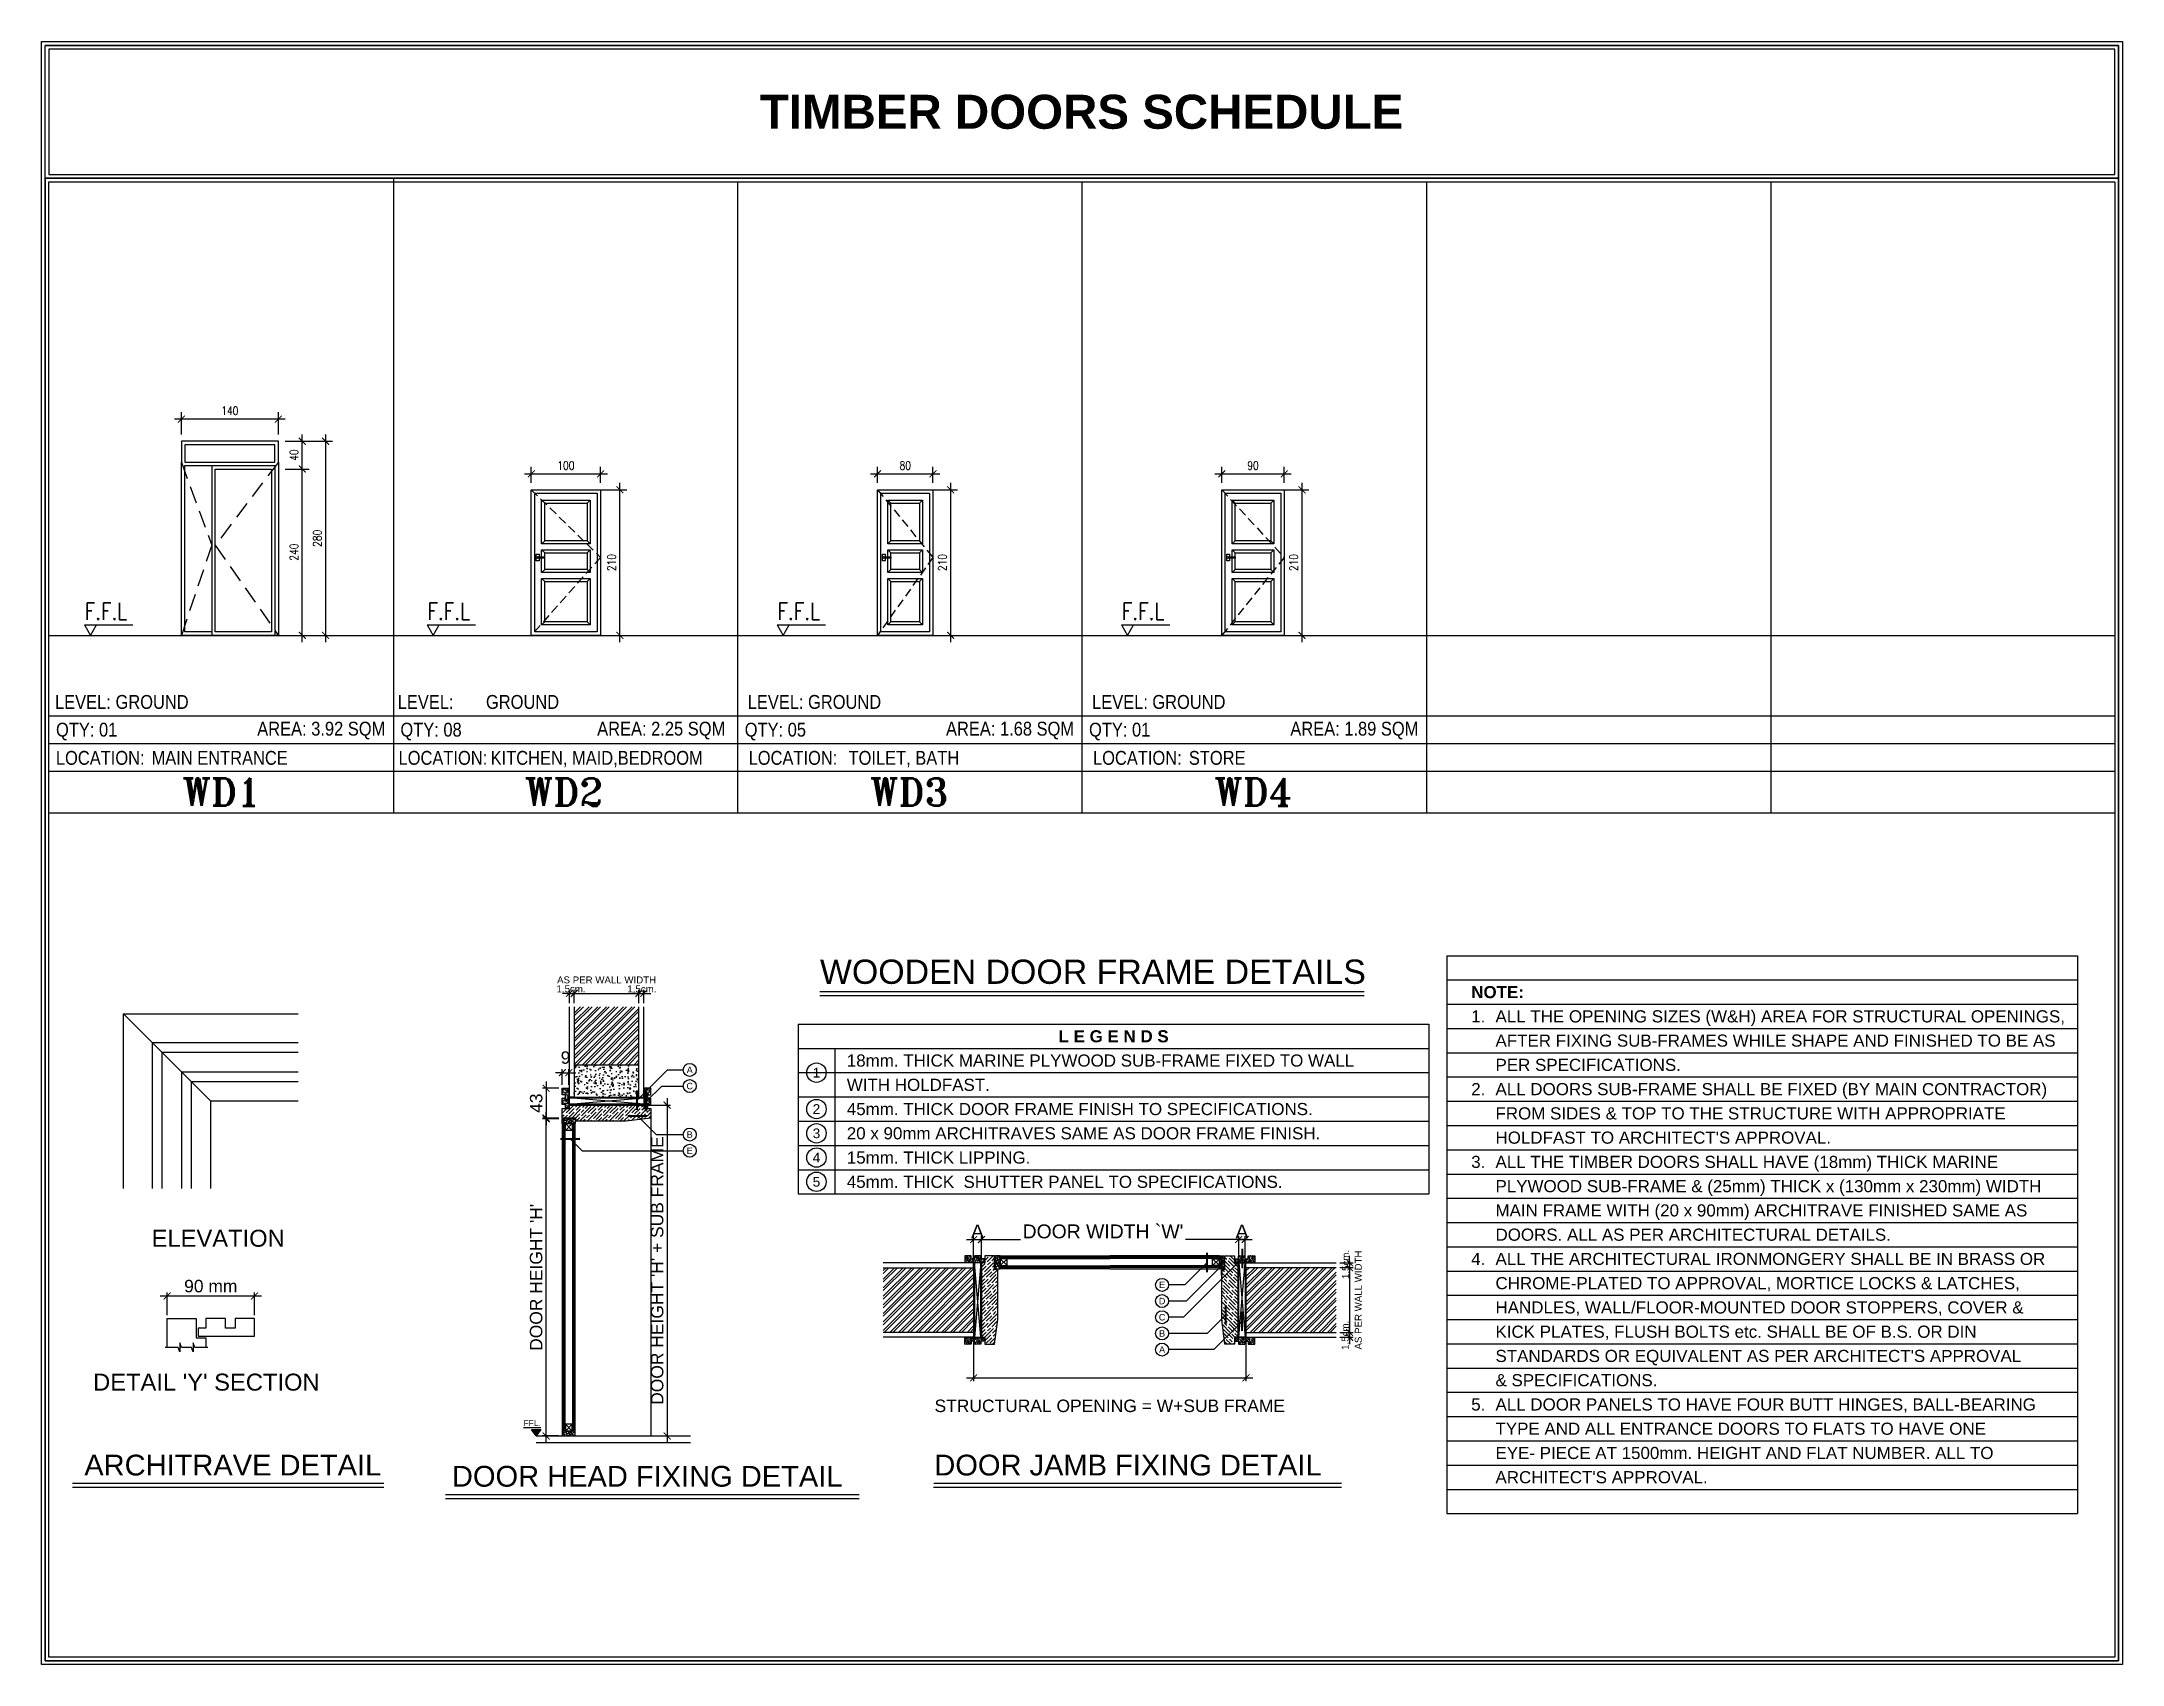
# Model space of a CAD drawing. Header units: centimetres. Extents: x 0 to 3002, y -2342 to 0.
import ezdxf
from ezdxf.enums import TextEntityAlignment as Align

# ---------------------------------------------------------------- set-up
doc = ezdxf.new("R2010")
doc.units = ezdxf.units.CM
doc.header["$LTSCALE"] = 100
doc.header["$MEASUREMENT"] = 0
doc.header["$PDMODE"] = 67
doc.linetypes.add('HIDDEN', pattern=[0.375, 0.25, -0.125])
for name, color, linetype in [('DIM', 1, 'Continuous'), ('DIM IN', 1, 'Continuous'), ('DIMENSON', 7, 'Continuous'), ('DOOR', 1, 'Continuous'), ('ELEV.3', 2, 'Continuous'), ('FRAME', 7, 'Continuous'), ('HATCH', 8, 'Continuous'), ('KERBSTONE', 11, 'Continuous'), ('LVL', 2, 'Continuous'), ('MTEXT-1', 3, 'Continuous'), ('SCHEDULE LINES-01', 2, 'Continuous'), ('SCHEDULE LINES-02', 8, 'Continuous'), ('SCHEDULE LINES-03', 3, 'Continuous'), ('STEP', 4, 'Continuous'), ('SYMBOL', 4, 'Continuous'), ('TEXT', 3, 'Continuous'), ('TXT', 7, 'Continuous'), ('WALL-02', 3, 'Continuous'), ('WALL-03', 2, 'Continuous'), ('WINDOW', 1, 'Continuous')]:
    doc.layers.add(name, color=color, linetype=linetype)
doc.styles.add('ART', font='arial.ttf')
doc.styles.add('ART-PS-1', font='arial.ttf', dxfattribs={"height": 20})
doc.styles.add('ART-PS-2', font='arialbd.ttf', dxfattribs={"height": 20})
doc.styles.add('ASA', font='romans.shx', dxfattribs={"width": 0.8})
doc.styles.add('DIM-TXT', font='arial.ttf')
doc.styles.add('ROMANS', font='romans')
doc.styles.add('ROMANT', font='romant__.ttf', dxfattribs={"width": 0.75, "height": 12})
doc.styles.add('S2', font='ROMANS.shx', dxfattribs={"width": 0.85, "height": 7.5})
doc.styles.add('WMF-Arial0', font='arialbd.ttf')
doc.dimstyles.new('AS-17-100', dxfattribs={"dimtxt": 18, "dimasz": 10, "dimexe": 10, "dimexo": 10, "dimgap": 6, "dimtad": 1, "dimtoh": 1, "dimdec": 0, "dimdsep": 46, "dimtxsty": 'ROMANS', "dimblk1": 'ARCHTICK', "dimblk2": 'ARCHTICK', "dimsah": 1, "dimcen": 25, "dimdle": 10, "dimclrd": 1, "dimclre": 1, "dimclrt": 2, "dimadec": 0, "dimazin": 0, "dimtfac": 1, "dimtdec": 0, "dimtofl": 0, "dimtmove": 2, "dimatfit": 3, "dimldrblk": 'ARCHTICK', "dimfxl": 1, "dimtolj": 1, "dimtzin": 0, "dimarcsym": 0})
doc.dimstyles.new('AS-20-100-FM', dxfattribs={"dimscale": 0, "dimtxt": 20, "dimasz": 15, "dimexe": 15, "dimexo": 10, "dimgap": 5, "dimtad": 1, "dimtoh": 1, "dimdec": 0, "dimlfac": 0.393701, "dimzin": 1, "dimdsep": 46, "dimlunit": 3, "dimtxsty": 'ASA', "dimblk1": 'ARCHTICK', "dimblk2": 'ARCHTICK', "dimsah": 1, "dimcen": 15, "dimdle": 15, "dimclrd": 1, "dimclre": 1, "dimclrt": 3, "dimadec": 0, "dimazin": 0, "dimtfac": 1, "dimtdec": 0, "dimtmove": 2, "dimatfit": 3, "dimldrblk": 'ARCHTICK', "dimfxl": 1, "dimtolj": 1, "dimtzin": 0, "dimarcsym": 0})
doc.dimstyles.new('DIM-2', dxfattribs={"dimscale": 0, "dimtxt": 18, "dimasz": 10, "dimexe": 5, "dimexo": 5, "dimgap": 5, "dimtad": 1, "dimdec": 0, "dimlfac": -0.393701, "dimzin": 1, "dimdsep": 46, "dimtxsty": 'DIM-TXT', "dimblk1": 'ARCHTICK', "dimblk2": 'ARCHTICK', "dimsah": 1, "dimcen": 15, "dimdle": 10, "dimclrd": 1, "dimclre": 1, "dimclrt": 3, "dimadec": 0, "dimazin": 0, "dimtfac": 1, "dimtdec": 0, "dimtmove": 2, "dimatfit": 3, "dimldrblk": 'ARCHTICK', "dimfxl": 1, "dimtolj": 1, "dimtzin": 0, "dimarcsym": 0})
pattern_1 = [(45, (303.569, 1956.637), (-6.18749, 6.18749), []), (45, (307.694, 1956.637), (-6.18749, 6.18749), [])]

msp = doc.modelspace()

# ---------------------------------------------------------------- texts
at = {"layer": 'HATCH', "style": 'ART', "width": 0.85}
for s, p in [('LEVEL:', (59.6, -952.8, 0)), ('GROUND', (159.4, -952.8, 0)), ('LEVEL:', (554.1, -952.8, 0)), ('GROUND', (693.9, -952.8, 0)), ('LEVEL:', (1059.1, -952.8, 0)), ('GROUND', (1158.6, -952.8, 0)), ('LEVEL:', (1556, -952.8, 0)), ('GROUND', (1655.4, -952.8, 0)), ('QTY: 01', (65, -992.8, 0)), ('AREA: 3.92 SQM', (403.5, -991.4, 0)), ('QTY: 08', (561.9, -992.8, 0)), ('AREA: 2.25 SQM', (894, -991.4, 0)), ('QTY: 05', (1058.7, -992.8, 0)), ('AREA: 1.68 SQM', (1397.3, -991.4, 0)), ('QTY: 01', (1555.5, -992.8, 0)), ('AREA: 1.89 SQM', (1894.1, -991.4, 0)), ('LOCATION:', (84.6, -1033.5, 0)), ('MAIN ENTRANCE', (256.9, -1033.5, 0)), ('LOCATION:', (579, -1033.5, 0)), ('KITCHEN, MAID,BEDROOM ', (804.2, -1033.5, 0)), ('LOCATION:', (1084.1, -1033.5, 0)), ('TOILET, BATH', (1244.1, -1033.5, 0)), ('LOCATION:', (1581, -1033.5, 0)), ('STORE', (1696.2, -1033.5, 0))]:
    msp.add_text(s, height=20, dxfattribs=at).set_placement(p, align=Align.MIDDLE_CENTER)
at = {"layer": 'LVL', "style": 'S2', "width": 0.8}
for p in [(62.2, -834.4, 0), (556.7, -834.4, 0), (1061.8, -834.4, 0), (1558.6, -834.4, 0)]:
    msp.add_text('F.F.L', height=24.5, dxfattribs=at).set_placement(p)
at = {"layer": 'TEXT', "linetype": 'Continuous', "style": 'WMF-Arial0'}
msp.add_text('TIMBER DOORS SCHEDULE', height=49.035, dxfattribs=at).set_placement((1500.5, -101.2, 0), align=Align.MIDDLE)
at = {"layer": 'TXT', "color": 7, "style": 'ROMANT'}
for s, p in [('WD1', (259.7, -1082.9, 0)), ('WD2', (753.5, -1082.9, 0)), ('WD3', (1251.6, -1082.9, 0)), ('WD4', (1748.4, -1082.9, 0))]:
    msp.add_text(s, height=40, dxfattribs=at).set_placement(p, align=Align.MIDDLE)

# ---------------------------------------------------------------- blocks, each defined once
blk = doc.blocks.new('1W1W1W')
at = {"layer": 'SCHEDULE LINES-01'}
blk.add_line((-40864.8, 3726.6, 0), (-40864.8, 3545.5), dxfattribs=at)
for points in [[(-40875.4, 1395.7, 0), (-40875.4, 3737.3, 0), (-37873.2, 3737.3, 0), (-37873.2, 1395.7, 0)], [(-40875.4, 1395.7, 0), (-40875.4, 3737.3, 0), (-37873.2, 3737.3, 0), (-37873.2, 1395.7, 0)], [(-40875.4, 1395.7, 0), (-40875.4, 3737.3, 0), (-37873.2, 3737.3, 0), (-37873.2, 1395.7, 0)], [(-40864.8, 1406.4, 0), (-40864.8, 3534.8, 0), (-37883.8, 3534.8, 0), (-37883.8, 1406.4, 0)], [(-40864.8, 1406.4, 0), (-40864.8, 3534.8, 0), (-37883.8, 3534.8, 0), (-37883.8, 1406.4, 0)], [(-40864.8, 1406.4, 0), (-40864.8, 3534.8, 0), (-37883.8, 3534.8, 0), (-37883.8, 1406.4, 0)]]:
    blk.add_polyline3d(points, close=True, dxfattribs=at)
blk.add_polyline3d([(-40864.8, 3545.5, 0), (-37883.8, 3545.5, 0), (-37883.8, 3726.6, 0), (-40864.8, 3726.6, 0)], dxfattribs=at)
blk.add_polyline3d([(-40864.8, 3545.5, 0), (-37883.8, 3545.5, 0), (-37883.8, 3726.6, 0), (-40864.8, 3726.6, 0)], dxfattribs=at)
blk.add_polyline3d([(-40864.8, 3545.5, 0), (-37883.8, 3545.5, 0), (-37883.8, 3726.6, 0), (-40864.8, 3726.6, 0)], dxfattribs=at)
at = {"layer": 'SCHEDULE LINES-02', "elevation": 0}
blk.add_lwpolyline([(-40870.1, 3731.9), (-37878.5, 3731.9), (-37878.5, 3540.2), (-37878.5, 1401), (-40870.1, 1401), (-40870.1, 3540.2), (-40870.1, 3731.9), (-37878.5, 3731.9), (-37878.5, 3540.2), (-37878.5, 1401), (-40870.1, 1401), (-40870.1, 3540.2), (-40870.1, 1401), (-37878.5, 1401), (-37878.5, 3540.2), (-37878.5, 3731.9)], close=True, dxfattribs=at)
at = {"layer": 'SCHEDULE LINES-02'}
blk.add_polyline3d([(-37878.5, 3540.2, 0), (-40870.1, 3540.2, 0)], close=True, dxfattribs=at)
blk.add_polyline3d([(-37878.5, 3540.2, 0), (-40870.1, 3540.2, 0)], close=True, dxfattribs=at)
blk.add_polyline3d([(-37878.5, 3540.2, 0), (-40870.1, 3540.2, 0)], close=True, dxfattribs=at)
blk = doc.blocks.new('_ARCHTICK')
at = {"color": 0, "linetype": 'ByBlock', "const_width": 0.15}
blk.add_lwpolyline([(-0.5, -0.5), (0.5, 0.5)], dxfattribs=at)
blk = doc.blocks.new('*D22')
at = {"layer": 'Defpoints', "color": 0, "transparency": 16777216}
for p in [(806.5, -623.7), (706.5, -646.7, 0), (806.5, -646.7, 0)]:
    blk.add_point(p, dxfattribs=at)
at = {"layer": 'DIM IN', "color": 1, "lineweight": -2, "transparency": 16777216}
for p, q in [((696.5, -623.7), (816.5, -623.7)), ((706.5, -636.7), (706.5, -613.7)), ((806.5, -636.7), (806.5, -613.7))]:
    blk.add_line(p, q, dxfattribs=at)
at = {"layer": 'DIM IN', "color": 1, "lineweight": -2, "transparency": 16777216, "xscale": 10, "yscale": 10, "zscale": 10, "rotation": 180}
blk.add_blockref('_ARCHTICK', (706.5, -623.7), dxfattribs=at)
at = {"layer": 'DIM IN', "color": 1, "lineweight": -2, "transparency": 16777216, "xscale": 10, "yscale": 10, "zscale": 10}
blk.add_blockref('_ARCHTICK', (806.5, -623.7), dxfattribs=at)
at = {"layer": 'DIM IN', "color": 2, "transparency": 16777216, "insert": (756.5, -611.7), "char_height": 12, "attachment_point": 5, "style": 'ASA'}
blk.add_mtext('\\A1;100', dxfattribs=at)
blk = doc.blocks.new('*D21')
at = {"layer": 'Defpoints', "color": 0, "transparency": 16777216}
for p in [(790.2, -646.7, 0), (834.4, -646.7), (790.2, -856.7, 0)]:
    blk.add_point(p, dxfattribs=at)
at = {"layer": 'DIM IN', "color": 1, "lineweight": -2, "transparency": 16777216}
for p, q in [((800.2, -646.7), (844.4, -646.7)), ((834.4, -866.7), (834.4, -636.7)), ((800.2, -856.7), (844.4, -856.7))]:
    blk.add_line(p, q, dxfattribs=at)
at = {"layer": 'DIM IN', "color": 1, "lineweight": -2, "transparency": 16777216, "xscale": 10, "yscale": 10, "zscale": 10}
for p, rotation in [((834.4, -646.7), 90), ((834.4, -856.7), 270)]:
    blk.add_blockref('_ARCHTICK', p, dxfattribs=dict(at, rotation=rotation))
at = {"layer": 'DIM IN', "color": 2, "transparency": 16777216, "insert": (822.4, -751.7), "char_height": 12, "attachment_point": 5, "rotation": 90, "style": 'ASA'}
blk.add_mtext('\\A1;210', dxfattribs=at)
blk = doc.blocks.new('*D24')
at = {"layer": 'Defpoints', "color": 0, "transparency": 16777216}
for p in [(1286.1, -623.7), (1206.1, -646.7, 0), (1286.1, -646.7, 0)]:
    blk.add_point(p, dxfattribs=at)
at = {"layer": 'DIM IN', "color": 1, "lineweight": -2, "transparency": 16777216}
for p, q in [((1196.1, -623.7), (1296.1, -623.7)), ((1206.1, -636.7), (1206.1, -613.7)), ((1286.1, -636.7), (1286.1, -613.7))]:
    blk.add_line(p, q, dxfattribs=at)
at = {"layer": 'DIM IN', "color": 1, "lineweight": -2, "transparency": 16777216, "xscale": 10, "yscale": 10, "zscale": 10, "rotation": 180}
blk.add_blockref('_ARCHTICK', (1206.1, -623.7), dxfattribs=at)
at = {"layer": 'DIM IN', "color": 1, "lineweight": -2, "transparency": 16777216, "xscale": 10, "yscale": 10, "zscale": 10}
blk.add_blockref('_ARCHTICK', (1286.1, -623.7), dxfattribs=at)
at = {"layer": 'DIM IN', "color": 2, "transparency": 16777216, "insert": (1246.1, -611.7), "char_height": 12, "attachment_point": 5, "style": 'ASA'}
blk.add_mtext('\\A1;80', dxfattribs=at)
blk = doc.blocks.new('*D23')
at = {"layer": 'Defpoints', "color": 0, "transparency": 16777216}
for p in [(1267.6, -646.7, 0), (1311.7, -646.7), (1267.6, -856.7, 0)]:
    blk.add_point(p, dxfattribs=at)
at = {"layer": 'DIM IN', "color": 1, "lineweight": -2, "transparency": 16777216}
for p, q in [((1277.6, -646.7), (1321.7, -646.7)), ((1311.7, -866.7), (1311.7, -636.7)), ((1277.6, -856.7), (1321.7, -856.7))]:
    blk.add_line(p, q, dxfattribs=at)
at = {"layer": 'DIM IN', "color": 1, "lineweight": -2, "transparency": 16777216, "xscale": 10, "yscale": 10, "zscale": 10}
for p, rotation in [((1311.7, -646.7), 90), ((1311.7, -856.7), 270)]:
    blk.add_blockref('_ARCHTICK', p, dxfattribs=dict(at, rotation=rotation))
at = {"layer": 'DIM IN', "color": 2, "transparency": 16777216, "insert": (1299.7, -751.7), "char_height": 12, "attachment_point": 5, "rotation": 90, "style": 'ASA'}
blk.add_mtext('\\A1;210', dxfattribs=at)
blk = doc.blocks.new('*D18')
at = {"layer": 'Defpoints', "color": 0, "transparency": 16777216}
for p in [(-745.3, 2009.1), (-745.3, 1976.6), (-619.3, 1976.6)]:
    blk.add_point(p, dxfattribs=at)
at = {"layer": 'DIM', "color": 1, "lineweight": -2, "transparency": 16777216}
for p, q in [((-745.3, 1981.6), (-745.3, 2014.1)), ((-619.3, 1981.6), (-619.3, 2014.1)), ((-609.3, 2009.1), (-755.3, 2009.1))]:
    blk.add_line(p, q, dxfattribs=at)
at = {"layer": 'DIM', "color": 1, "lineweight": -2, "transparency": 16777216, "xscale": 10, "yscale": 10, "zscale": 10, "rotation": 180}
blk.add_blockref('_ARCHTICK', (-745.3, 2009.1), dxfattribs=at)
at = {"layer": 'DIM', "color": 1, "lineweight": -2, "transparency": 16777216, "xscale": 10, "yscale": 10, "zscale": 10}
blk.add_blockref('_ARCHTICK', (-619.3, 2009.1), dxfattribs=at)
at = {"layer": 'DIM', "color": 3, "transparency": 16777216, "insert": (-682.3, 2023.3), "char_height": 18, "attachment_point": 5, "style": 'DIM-TXT'}
blk.add_mtext('\\A1;90 mm', dxfattribs=at)
blk = doc.blocks.new('*D4')
at = {"layer": 'Defpoints', "color": 0, "transparency": 16777216}
for p in [(429.6, 2090.6), (418.3, 2057), (429.6, 2057)]:
    blk.add_point(p, dxfattribs=at)
at = {"layer": 'DIM', "color": 1, "lineweight": -2, "transparency": 16777216}
for p, q in [((408.3, 2090.6), (439.6, 2090.6)), ((418.3, 2062), (418.3, 2095.6)), ((429.6, 2062), (429.6, 2095.6))]:
    blk.add_line(p, q, dxfattribs=at)
at = {"layer": 'DIM', "color": 1, "lineweight": -2, "transparency": 16777216, "xscale": 10, "yscale": 10, "zscale": 10, "rotation": 180}
blk.add_blockref('_ARCHTICK', (418.3, 2090.6), dxfattribs=at)
at = {"layer": 'DIM', "color": 1, "lineweight": -2, "transparency": 16777216, "xscale": 10, "yscale": 10, "zscale": 10}
blk.add_blockref('_ARCHTICK', (429.6, 2090.6), dxfattribs=at)
at = {"layer": 'DIM', "color": 3, "transparency": 16777216, "insert": (423.9, 2102.2), "char_height": 20, "attachment_point": 5, "style": 'DIM-TXT'}
blk.add_mtext('\\A1;A', dxfattribs=at)
blk = doc.blocks.new('*D5')
at = {"layer": 'Defpoints', "color": 0, "transparency": 16777216}
for p in [(800.8, 2090.6), (429.6, 2057), (800.8, 2057)]:
    blk.add_point(p, dxfattribs=at)
at = {"layer": 'DIM', "color": 1, "lineweight": -2, "transparency": 16777216}
for p, q in [((419.6, 2090.6), (485.8, 2090.6)), ((429.6, 2062), (429.6, 2095.6)), ((810.8, 2090.6), (724.2, 2090.6)), ((800.8, 2062), (800.8, 2095.6))]:
    blk.add_line(p, q, dxfattribs=at)
at = {"layer": 'DIM', "color": 1, "lineweight": -2, "transparency": 16777216, "xscale": 10, "yscale": 10, "zscale": 10, "rotation": 180}
blk.add_blockref('_ARCHTICK', (429.6, 2090.6), dxfattribs=at)
at = {"layer": 'DIM', "color": 1, "lineweight": -2, "transparency": 16777216, "xscale": 10, "yscale": 10, "zscale": 10}
blk.add_blockref('_ARCHTICK', (800.8, 2090.6), dxfattribs=at)
at = {"layer": 'DIM', "color": 3, "transparency": 16777216, "insert": (605, 2102.2), "char_height": 20, "attachment_point": 5, "style": 'DIM-TXT'}
blk.add_mtext("\\A1;DOOR WIDTH `W'", dxfattribs=at)
blk = doc.blocks.new('*D6')
at = {"layer": 'Defpoints', "color": 0, "transparency": 16777216}
for p in [(810.1, 2090.6), (800.8, 2057), (810.1, 2057)]:
    blk.add_point(p, dxfattribs=at)
at = {"layer": 'DIM', "color": 1, "lineweight": -2, "transparency": 16777216}
for p, q in [((800.8, 2090.6), (790.8, 2090.6)), ((800.8, 2062), (800.8, 2095.6)), ((800.8, 2090.6), (810.1, 2090.6)), ((810.1, 2062), (810.1, 2095.6)), ((810.1, 2090.6), (820.1, 2090.6))]:
    blk.add_line(p, q, dxfattribs=at)
at = {"layer": 'DIM', "color": 1, "lineweight": -2, "transparency": 16777216, "xscale": 10, "yscale": 10, "zscale": 10}
blk.add_blockref('_ARCHTICK', (800.8, 2090.6), dxfattribs=at)
at = {"layer": 'DIM', "color": 1, "lineweight": -2, "transparency": 16777216, "xscale": 10, "yscale": 10, "zscale": 10, "rotation": 180}
blk.add_blockref('_ARCHTICK', (810.1, 2090.6), dxfattribs=at)
at = {"layer": 'DIM', "color": 3, "transparency": 16777216, "insert": (805.5, 2102.2), "char_height": 20, "attachment_point": 5, "style": 'DIM-TXT'}
blk.add_mtext('\\A1;A', dxfattribs=at)
blk = doc.blocks.new('*D12')
at = {"layer": 'Defpoints', "color": 0, "transparency": 16777216}
for p in [(941.7, 2057), (941.7, 2050), (960.8, 2050)]:
    blk.add_point(p, dxfattribs=at)
at = {"layer": 'DIM', "color": 1, "lineweight": -2, "transparency": 16777216}
for p, q in [((946.7, 2057), (965.8, 2057)), ((946.7, 2050), (965.8, 2050)), ((960.8, 2057), (960.8, 2067)), ((960.8, 2057), (960.8, 2050)), ((960.8, 2050), (960.8, 2040))]:
    blk.add_line(p, q, dxfattribs=at)
at = {"layer": 'DIM', "color": 1, "lineweight": -2, "transparency": 16777216, "xscale": 10, "yscale": 10, "zscale": 10}
for p, rotation in [((960.8, 2057), 270), ((960.8, 2050), 90)]:
    blk.add_blockref('_ARCHTICK', p, dxfattribs=dict(at, rotation=rotation))
at = {"layer": 'DIM', "color": 3, "transparency": 16777216, "insert": (955, 2054.6), "char_height": 10, "attachment_point": 5, "rotation": 90, "style": 'DIM-TXT'}
blk.add_mtext('\\A1;1.5cm.', dxfattribs=at)
blk = doc.blocks.new('*D13')
at = {"layer": 'Defpoints', "color": 0, "transparency": 16777216}
for p in [(941.7, 2050), (941.7, 1956.6), (960.8, 1956.6)]:
    blk.add_point(p, dxfattribs=at)
at = {"layer": 'DIM', "color": 1, "lineweight": -2, "transparency": 16777216}
for p, q in [((946.7, 2050), (965.8, 2050)), ((960.8, 2060), (960.8, 1946.6)), ((946.7, 1956.6), (965.8, 1956.6))]:
    blk.add_line(p, q, dxfattribs=at)
at = {"layer": 'DIM', "color": 1, "lineweight": -2, "transparency": 16777216, "xscale": 10, "yscale": 10, "zscale": 10}
for p, rotation in [((960.8, 2050), 90), ((960.8, 1956.6), 270)]:
    blk.add_blockref('_ARCHTICK', p, dxfattribs=dict(at, rotation=rotation))
at = {"layer": 'DIM', "color": 3, "transparency": 16777216, "insert": (973.4, 2003.3), "char_height": 10, "attachment_point": 5, "rotation": 90, "style": 'DIM-TXT'}
blk.add_mtext('\\A1;AS PER WALL WIDTH', dxfattribs=at)
blk = doc.blocks.new('*D14')
at = {"layer": 'Defpoints', "color": 0, "transparency": 16777216}
for p in [(941.7, 1956.6), (941.7, 1949.6), (960.8, 1949.6)]:
    blk.add_point(p, dxfattribs=at)
at = {"layer": 'DIM', "color": 1, "lineweight": -2, "transparency": 16777216}
for p, q in [((946.7, 1956.6), (965.8, 1956.6)), ((960.8, 1956.6), (960.8, 1966.6)), ((960.8, 1956.6), (960.8, 1949.6)), ((946.7, 1949.6), (965.8, 1949.6)), ((960.8, 1949.6), (960.8, 1939.6))]:
    blk.add_line(p, q, dxfattribs=at)
at = {"layer": 'DIM', "color": 1, "lineweight": -2, "transparency": 16777216, "xscale": 10, "yscale": 10, "zscale": 10}
for p, rotation in [((960.8, 1956.6), 270), ((960.8, 1949.6), 90)]:
    blk.add_blockref('_ARCHTICK', p, dxfattribs=dict(at, rotation=rotation))
at = {"layer": 'DIM', "color": 3, "transparency": 16777216, "insert": (954.5, 1952.4), "char_height": 10, "attachment_point": 5, "rotation": 90, "style": 'DIM-TXT'}
blk.add_mtext('\\A1;1.5cm.', dxfattribs=at)
blk = doc.blocks.new('*D15')
at = {"layer": 'Defpoints', "color": 0, "transparency": 16777216}
for p in [(418.3, 1956.6), (811.3, 1956.6), (811.3, 1891)]:
    blk.add_point(p, dxfattribs=at)
at = {"layer": 'DIM', "color": 1, "lineweight": -2, "transparency": 16777216}
for p, q in [((418.3, 1951.6), (418.3, 1886)), ((811.3, 1951.6), (811.3, 1886)), ((408.3, 1891), (821.3, 1891))]:
    blk.add_line(p, q, dxfattribs=at)
at = {"layer": 'DIM', "color": 1, "lineweight": -2, "transparency": 16777216, "xscale": 10, "yscale": 10, "zscale": 10, "rotation": 180}
blk.add_blockref('_ARCHTICK', (418.3, 1891), dxfattribs=at)
at = {"layer": 'DIM', "color": 1, "lineweight": -2, "transparency": 16777216, "xscale": 10, "yscale": 10, "zscale": 10}
blk.add_blockref('_ARCHTICK', (811.3, 1891), dxfattribs=at)
at = {"layer": 'DIM', "color": 3, "transparency": 16777216, "insert": (614.8, 1850.5), "char_height": 18, "attachment_point": 5, "style": 'DIM-TXT'}
blk.add_mtext('\\A1;STRUCTURAL OPENING = W+SUB FRAME', dxfattribs=at)
blk = doc.blocks.new('*D7')
at = {"layer": 'Defpoints', "color": 0, "transparency": 16777216}
for p in [(-157.9, 2445.7), (-164.9, 2426.5), (-157.9, 2426.5)]:
    blk.add_point(p, dxfattribs=at)
at = {"layer": 'DIM', "color": 1, "lineweight": -2, "transparency": 16777216}
for p, q in [((-164.9, 2445.7), (-174.9, 2445.7)), ((-164.9, 2431.5), (-164.9, 2450.7)), ((-164.9, 2445.7), (-157.9, 2445.7)), ((-157.9, 2431.5), (-157.9, 2450.7)), ((-157.9, 2445.7), (-147.9, 2445.7))]:
    blk.add_line(p, q, dxfattribs=at)
at = {"layer": 'DIM', "color": 1, "lineweight": -2, "transparency": 16777216, "xscale": 10, "yscale": 10, "zscale": 10}
blk.add_blockref('_ARCHTICK', (-164.9, 2445.7), dxfattribs=at)
at = {"layer": 'DIM', "color": 1, "lineweight": -2, "transparency": 16777216, "xscale": 10, "yscale": 10, "zscale": 10, "rotation": 180}
blk.add_blockref('_ARCHTICK', (-157.9, 2445.7), dxfattribs=at)
at = {"layer": 'DIM', "color": 3, "transparency": 16777216, "insert": (-162.5, 2452.3), "char_height": 10, "attachment_point": 5, "style": 'DIM-TXT'}
blk.add_mtext('\\A1;1.5cm.', dxfattribs=at)
blk = doc.blocks.new('*D8')
at = {"layer": 'Defpoints', "color": 0, "transparency": 16777216}
for p in [(-64.5, 2445.7), (-157.9, 2426.5), (-64.5, 2426.5)]:
    blk.add_point(p, dxfattribs=at)
at = {"layer": 'DIM', "color": 1, "lineweight": -2, "transparency": 16777216}
for p, q in [((-167.9, 2445.7), (-54.5, 2445.7)), ((-157.9, 2431.5), (-157.9, 2450.7)), ((-64.5, 2431.5), (-64.5, 2450.7))]:
    blk.add_line(p, q, dxfattribs=at)
at = {"layer": 'DIM', "color": 1, "lineweight": -2, "transparency": 16777216, "xscale": 10, "yscale": 10, "zscale": 10, "rotation": 180}
blk.add_blockref('_ARCHTICK', (-157.9, 2445.7), dxfattribs=at)
at = {"layer": 'DIM', "color": 1, "lineweight": -2, "transparency": 16777216, "xscale": 10, "yscale": 10, "zscale": 10}
blk.add_blockref('_ARCHTICK', (-64.5, 2445.7), dxfattribs=at)
at = {"layer": 'DIM', "color": 3, "transparency": 16777216, "insert": (-111.2, 2465.1), "char_height": 10, "attachment_point": 5, "style": 'DIM-TXT'}
blk.add_mtext('\\A1;AS PER WALL WIDTH', dxfattribs=at)
blk = doc.blocks.new('*D9')
at = {"layer": 'Defpoints', "color": 0, "transparency": 16777216}
for p in [(-57.5, 2445.7), (-64.5, 2426.5), (-57.5, 2426.5)]:
    blk.add_point(p, dxfattribs=at)
at = {"layer": 'DIM', "color": 1, "lineweight": -2, "transparency": 16777216}
for p, q in [((-64.5, 2445.7), (-74.5, 2445.7)), ((-64.5, 2431.5), (-64.5, 2450.7)), ((-64.5, 2445.7), (-57.5, 2445.7)), ((-57.5, 2431.5), (-57.5, 2450.7)), ((-57.5, 2445.7), (-47.5, 2445.7))]:
    blk.add_line(p, q, dxfattribs=at)
at = {"layer": 'DIM', "color": 1, "lineweight": -2, "transparency": 16777216, "xscale": 10, "yscale": 10, "zscale": 10}
blk.add_blockref('_ARCHTICK', (-64.5, 2445.7), dxfattribs=at)
at = {"layer": 'DIM', "color": 1, "lineweight": -2, "transparency": 16777216, "xscale": 10, "yscale": 10, "zscale": 10, "rotation": 180}
blk.add_blockref('_ARCHTICK', (-57.5, 2445.7), dxfattribs=at)
at = {"layer": 'DIM', "color": 3, "transparency": 16777216, "insert": (-60.3, 2452.2), "char_height": 10, "attachment_point": 5, "style": 'DIM-TXT'}
blk.add_mtext('\\A1;1.5cm.', dxfattribs=at)
blk = doc.blocks.new('*D16')
at = {"layer": 'Defpoints', "color": 0, "transparency": 16777216}
for p in [(-198.5, 2264.9), (-175.2, 2264.9), (-175.2, 1807.1)]:
    blk.add_point(p, dxfattribs=at)
at = {"layer": 'DIM', "color": 1, "lineweight": -2, "transparency": 16777216}
for p, q in [((-180.2, 2264.9), (-203.5, 2264.9)), ((-198.5, 1797.1), (-198.5, 2274.9)), ((-180.2, 1807.1), (-203.5, 1807.1))]:
    blk.add_line(p, q, dxfattribs=at)
at = {"layer": 'DIM', "color": 1, "lineweight": -2, "transparency": 16777216, "xscale": 10, "yscale": 10, "zscale": 10}
for p, rotation in [((-198.5, 2264.9), 90), ((-198.5, 1807.1), 270)]:
    blk.add_blockref('_ARCHTICK', p, dxfattribs=dict(at, rotation=rotation))
at = {"layer": 'DIM', "color": 3, "transparency": 16777216, "insert": (-212.8, 2036), "char_height": 18, "attachment_point": 5, "rotation": 90, "style": 'DIM-TXT'}
blk.add_mtext("\\A1;DOOR HEIGHT 'H'", dxfattribs=at)
blk = doc.blocks.new('*D17')
at = {"layer": 'Defpoints', "color": 0, "transparency": 16777216}
for p in [(-57.5, 2284.5), (-57.5, 1807.1), (-23.9, 1807.1)]:
    blk.add_point(p, dxfattribs=at)
at = {"layer": 'DIM', "color": 1, "lineweight": -2, "transparency": 16777216}
for p, q in [((-52.5, 2284.5), (-18.9, 2284.5)), ((-23.9, 2294.5), (-23.9, 1797.1)), ((-52.5, 1807.1), (-18.9, 1807.1))]:
    blk.add_line(p, q, dxfattribs=at)
at = {"layer": 'DIM', "color": 1, "lineweight": -2, "transparency": 16777216, "xscale": 10, "yscale": 10, "zscale": 10}
for p, rotation in [((-23.9, 2284.5), 90), ((-23.9, 1807.1), 270)]:
    blk.add_blockref('_ARCHTICK', p, dxfattribs=dict(at, rotation=rotation))
at = {"layer": 'DIM', "color": 3, "transparency": 16777216, "insert": (-38.2, 2045.8), "char_height": 18, "attachment_point": 5, "rotation": 90, "style": 'DIM-TXT'}
blk.add_mtext("\\A1;DOOR HEIGHT 'H' + SUB FRAME", dxfattribs=at)
blk = doc.blocks.new('*D11')
at = {"layer": 'Defpoints', "color": 0, "transparency": 16777216}
for p in [(-165.8, 2331.3), (-175.1, 2308.8), (-165.8, 2308.8)]:
    blk.add_point(p, dxfattribs=at)
at = {"layer": 'DIM', "color": 1, "lineweight": -2, "transparency": 16777216}
for p, q in [((-175.1, 2331.3), (-185.1, 2331.3)), ((-175.1, 2313.8), (-175.1, 2336.3)), ((-175.1, 2331.3), (-165.8, 2331.3)), ((-165.8, 2313.8), (-165.8, 2336.3)), ((-165.8, 2331.3), (-155.8, 2331.3))]:
    blk.add_line(p, q, dxfattribs=at)
at = {"layer": 'DIM', "color": 1, "lineweight": -2, "transparency": 16777216, "xscale": 10, "yscale": 10, "zscale": 10}
blk.add_blockref('_ARCHTICK', (-175.1, 2331.3), dxfattribs=at)
at = {"layer": 'DIM', "color": 1, "lineweight": -2, "transparency": 16777216, "xscale": 10, "yscale": 10, "zscale": 10, "rotation": 180}
blk.add_blockref('_ARCHTICK', (-165.8, 2331.3), dxfattribs=at)
at = {"layer": 'DIM', "color": 3, "transparency": 16777216, "insert": (-170.5, 2353), "char_height": 18, "attachment_point": 5, "style": 'DIM-TXT'}
blk.add_mtext('\\A1;9', dxfattribs=at)
blk = doc.blocks.new('*D10')
at = {"layer": 'Defpoints', "color": 0, "transparency": 16777216}
for p in [(-175.1, 2308.8), (-198.5, 2265.8), (-175.1, 2265.8)]:
    blk.add_point(p, dxfattribs=at)
at = {"layer": 'DIM', "color": 1, "lineweight": -2, "transparency": 16777216}
for p, q in [((-198.5, 2318.8), (-198.5, 2255.8)), ((-180.1, 2308.8), (-203.5, 2308.8)), ((-180.1, 2265.8), (-203.5, 2265.8))]:
    blk.add_line(p, q, dxfattribs=at)
at = {"layer": 'DIM', "color": 1, "lineweight": -2, "transparency": 16777216, "xscale": 10, "yscale": 10, "zscale": 10}
for p, rotation in [((-198.5, 2308.8), 90), ((-198.5, 2265.8), 270)]:
    blk.add_blockref('_ARCHTICK', p, dxfattribs=dict(at, rotation=rotation))
at = {"layer": 'DIM', "color": 3, "transparency": 16777216, "insert": (-212.7, 2287.3), "char_height": 18, "attachment_point": 5, "rotation": 90, "style": 'DIM-TXT'}
blk.add_mtext('\\A1;43', dxfattribs=at)
blk = doc.blocks.new('MAIN DOOR')
at = {"layer": 'DOOR', "linetype": 'ByBlock'}
for p, q in [((-1389.2, -555.3, 0), (-1389.2, -800.3, 0)), ((-1389.2, -795.3, 0), (-1428.2, -795.3, 0))]:
    blk.add_line(p, q, dxfattribs=at)
at = {"layer": 'DOOR', "color": 8, "linetype": 'HIDDEN'}
for p, q in [((-1293.2, -550.3, 0), (-1384.2, -670.3, 0)), ((-1384.2, -670.3, 0), (-1293.2, -800.3, 0))]:
    blk.add_line(p, q, dxfattribs=at)
at = {"layer": 'DOOR'}
blk.add_line((-1293.2, -800.3, 0), (-1433.2, -800.3, 0), dxfattribs=at)
at = {"layer": 'DOOR', "elevation": 0}
for points in [[(-1293.2, -550.3), (-1293.2, -520.3), (-1433.2, -520.3), (-1433.2, -550.3)], [(-1298.2, -550.3), (-1298.2, -525.3), (-1428.2, -525.3), (-1428.2, -550.3)]]:
    blk.add_lwpolyline(points, dxfattribs=at)
at = {"layer": 'DOOR', "linetype": 'ByBlock', "elevation": 0}
for points in [[(-1433.2, -800.3), (-1433.2, -550.3)], [(-1428.2, -550.3), (-1298.2, -550.3)], [(-1428.2, -795.3), (-1428.2, -555.3), (-1298.2, -555.3), (-1298.2, -800.3)], [(-1293.2, -550.3), (-1293.2, -800.3)]]:
    blk.add_lwpolyline(points, dxfattribs=at)
at = {"layer": 'DOOR', "color": 8, "linetype": 'HIDDEN', "elevation": 0}
blk.add_lwpolyline([(-1433.2, -550.3), (-1389.2, -670.3), (-1433.2, -800.3)], dxfattribs=at)
at = {"layer": 'DOOR', "linetype": 'ByBlock', "elevation": 0}
blk.add_lwpolyline([(-1384.2, -560.3), (-1303.2, -560.3), (-1303.2, -795.3), (-1384.2, -795.3)], close=True, dxfattribs=at)
blk = doc.blocks.new('*D63')
at = {"layer": 'Defpoints', "color": 0, "transparency": 16777216}
for p in [(0, 240, 0), (34.5, 240), (0, 0, 0)]:
    blk.add_point(p, dxfattribs=at)
at = {"layer": 'DIM IN', "color": 1, "lineweight": -2, "transparency": 16777216}
for p, q in [((34.5, -10), (34.5, 250)), ((10, 240), (44.5, 240)), ((10, 0), (44.5, 0))]:
    blk.add_line(p, q, dxfattribs=at)
at = {"layer": 'DIM IN', "color": 1, "lineweight": -2, "transparency": 16777216, "xscale": 10, "yscale": 10, "zscale": 10}
for p, rotation in [((34.5, 240), 90), ((34.5, 0), 270)]:
    blk.add_blockref('_ARCHTICK', p, dxfattribs=dict(at, rotation=rotation))
at = {"layer": 'DIM IN', "color": 2, "transparency": 16777216, "insert": (22.5, 120), "char_height": 12, "attachment_point": 5, "rotation": 90, "style": 'ASA'}
blk.add_mtext('\\A1;240', dxfattribs=at)
blk = doc.blocks.new('*D64')
at = {"layer": 'Defpoints', "color": 0, "transparency": 16777216}
for p in [(0, 280, 0), (34.5, 280), (0, 240, 0)]:
    blk.add_point(p, dxfattribs=at)
at = {"layer": 'DIM IN', "color": 1, "lineweight": -2, "transparency": 16777216}
for p, q in [((10, 280), (44.5, 280)), ((34.5, 230), (34.5, 290)), ((10, 240), (44.5, 240))]:
    blk.add_line(p, q, dxfattribs=at)
at = {"layer": 'DIM IN', "color": 1, "lineweight": -2, "transparency": 16777216, "xscale": 10, "yscale": 10, "zscale": 10}
for p, rotation in [((34.5, 280), 90), ((34.5, 240), 270)]:
    blk.add_blockref('_ARCHTICK', p, dxfattribs=dict(at, rotation=rotation))
at = {"layer": 'DIM IN', "color": 2, "transparency": 16777216, "insert": (22.5, 260), "char_height": 12, "attachment_point": 5, "rotation": 90, "style": 'ASA'}
blk.add_mtext('\\A1;40', dxfattribs=at)
blk = doc.blocks.new('*D65')
at = {"layer": 'Defpoints', "color": 0, "transparency": 16777216}
for p in [(201.6, -544.7), (201.6, -576.7, 0), (341.6, -576.7, 0)]:
    blk.add_point(p, dxfattribs=at)
at = {"layer": 'DIM IN', "color": 1, "lineweight": -2, "transparency": 16777216}
for p, q in [((201.6, -566.7), (201.6, -534.7)), ((341.6, -566.7), (341.6, -534.7)), ((351.6, -544.7), (191.6, -544.7))]:
    blk.add_line(p, q, dxfattribs=at)
at = {"layer": 'DIM IN', "color": 1, "lineweight": -2, "transparency": 16777216, "xscale": 10, "yscale": 10, "zscale": 10, "rotation": 180}
blk.add_blockref('_ARCHTICK', (201.6, -544.7), dxfattribs=at)
at = {"layer": 'DIM IN', "color": 1, "lineweight": -2, "transparency": 16777216, "xscale": 10, "yscale": 10, "zscale": 10}
blk.add_blockref('_ARCHTICK', (341.6, -544.7), dxfattribs=at)
at = {"layer": 'DIM IN', "color": 2, "transparency": 16777216, "insert": (271.6, -532.7), "char_height": 12, "attachment_point": 5, "style": 'ASA'}
blk.add_mtext('\\A1;140', dxfattribs=at)
blk = doc.blocks.new('*D66')
at = {"layer": 'Defpoints', "color": 0, "transparency": 16777216}
for p in [(341.6, -576.7, 0), (341.6, -856.7, 0), (409.7, -856.7)]:
    blk.add_point(p, dxfattribs=at)
at = {"layer": 'DIM IN', "color": 1, "lineweight": -2, "transparency": 16777216}
for p, q in [((409.7, -566.7), (409.7, -866.7)), ((351.6, -576.7), (419.7, -576.7)), ((351.6, -856.7), (419.7, -856.7))]:
    blk.add_line(p, q, dxfattribs=at)
at = {"layer": 'DIM IN', "color": 1, "lineweight": -2, "transparency": 16777216, "xscale": 10, "yscale": 10, "zscale": 10}
for p, rotation in [((409.7, -576.7), 90), ((409.7, -856.7), 270)]:
    blk.add_blockref('_ARCHTICK', p, dxfattribs=dict(at, rotation=rotation))
at = {"layer": 'DIM IN', "color": 2, "transparency": 16777216, "insert": (397.7, -716.7), "char_height": 12, "attachment_point": 5, "rotation": 90, "style": 'ASA'}
blk.add_mtext('\\A1;280', dxfattribs=at)
blk = doc.blocks.new('*D68')
at = {"layer": 'Defpoints', "color": 0, "transparency": 16777216}
for p in [(1792.9, -623.7), (1702.9, -646.7, 0), (1792.9, -646.7, 0)]:
    blk.add_point(p, dxfattribs=at)
at = {"layer": 'DIM IN', "color": 1, "lineweight": -2, "transparency": 16777216}
for p, q in [((1692.9, -623.7), (1802.9, -623.7)), ((1702.9, -636.7), (1702.9, -613.7)), ((1792.9, -636.7), (1792.9, -613.7))]:
    blk.add_line(p, q, dxfattribs=at)
at = {"layer": 'DIM IN', "color": 1, "lineweight": -2, "transparency": 16777216, "xscale": 10, "yscale": 10, "zscale": 10, "rotation": 180}
blk.add_blockref('_ARCHTICK', (1702.9, -623.7), dxfattribs=at)
at = {"layer": 'DIM IN', "color": 1, "lineweight": -2, "transparency": 16777216, "xscale": 10, "yscale": 10, "zscale": 10}
blk.add_blockref('_ARCHTICK', (1792.9, -623.7), dxfattribs=at)
at = {"layer": 'DIM IN', "color": 2, "transparency": 16777216, "insert": (1747.9, -611.7), "char_height": 12, "attachment_point": 5, "style": 'ASA'}
blk.add_mtext('\\A1;90', dxfattribs=at)
blk = doc.blocks.new('*D67')
at = {"layer": 'Defpoints', "color": 0, "transparency": 16777216}
for p in [(1774.4, -646.7, 0), (1818.6, -646.7), (1774.4, -856.7, 0)]:
    blk.add_point(p, dxfattribs=at)
at = {"layer": 'DIM IN', "color": 1, "lineweight": -2, "transparency": 16777216}
for p, q in [((1784.4, -646.7), (1828.6, -646.7)), ((1818.6, -866.7), (1818.6, -636.7)), ((1784.4, -856.7), (1828.6, -856.7))]:
    blk.add_line(p, q, dxfattribs=at)
at = {"layer": 'DIM IN', "color": 1, "lineweight": -2, "transparency": 16777216, "xscale": 10, "yscale": 10, "zscale": 10}
for p, rotation in [((1818.6, -646.7), 90), ((1818.6, -856.7), 270)]:
    blk.add_blockref('_ARCHTICK', p, dxfattribs=dict(at, rotation=rotation))
at = {"layer": 'DIM IN', "color": 2, "transparency": 16777216, "insert": (1806.6, -751.7), "char_height": 12, "attachment_point": 5, "rotation": 90, "style": 'ASA'}
blk.add_mtext('\\A1;210', dxfattribs=at)
blk = doc.blocks.new('A$C72870D31')
at = {"layer": 'HATCH'}
h = blk.add_hatch(dxfattribs=at)
h.set_pattern_fill('ANSI32', color=256, scale=23.3345, style=0)
h.set_pattern_definition([(45, (-107.104, 2821.118), (-6.1875, 6.1875), []), (45, (-102.979, 2821.118), (-6.1875, 6.1875), [])])
h.paths.add_polyline_path([(-157.87, 2342.85), (-64.53, 2342.85), (-64.53, 2426.54), (-157.87, 2426.54)])
h = blk.add_hatch(dxfattribs=at)
h.set_pattern_fill('AR-CONC', color=256, scale=2.33345, style=0)
h.set_pattern_definition([(50, (-157.869, 2296.183), (16.7369, -1.4643), [1.75, -19.251]), (355, (-157.87, 2296.183), (-3.2377, 17.552), [1.4, -15.4008]), (100.451, (-156.475, 2296.061), (13.4992, 16.0877), [1.4873, -16.3608]), (46.184, (-157.87, 2300.85), (24.9035, -3.8623), [2.625, -28.8764]), (96.636, (-155.794, 2300.528), (21.81, 22.7306), [2.231, -24.541]), (351.184, (-157.87, 2300.85), (21.81, 22.7306), [2.1, -23.101]), (21, (-155.536, 2299.684), (13.9285, -9.395), [1.75, -19.251]), (326, (-155.536, 2299.684), (5.6776, 16.921), [1.4, -15.4008]), (71.451, (-154.375, 2298.9), (19.6062, 7.526), [1.4873, -16.3608]), (37.5, (-157.869, 2296.1834), (0.28374, 7.7679), [0, -15.2141, 0, -15.6341, 0, -15.4591]), (7.5, (-157.869, 2296.1834), (6.1386, 9.2034), [0, -8.9138, 0, -14.8641, 0, -5.89196]), (327.5, (-163.073, 2296.1834), (12.45648, -0.5263), [0, -5.8336, 0, -18.2009, 0, -24.1512]), (317.5, (-165.406, 2296.183), (13.6084, 2.3359), [0, -7.5837, 0, -12.0873, 0, -17.1509])])
h.paths.add_polyline_path([(-157.87, 2342.85), (-157.87, 2296.18), (-64.53, 2296.18), (-64.53, 2342.85)])
h = blk.add_hatch(dxfattribs=at)
h.set_pattern_fill('GOST_WOOD', color=256, scale=0.93338, angle=135, style=0)
h.set_pattern_definition([(225, (-165.803, 2280.7827), (-3.96, 3.96), [9.3338, -1.8668]), (225, (-165.803, 2283.4227), (-3.96, 3.96), [5.6003, -1.4001, 2.8001, -1.4001]), (225, (-165.143, 2286.7227), (-3.96, 3.96), [9.3338, -1.8668])])
h.paths.add_polyline_path([(-165.8, 2308.78), (-165.8, 2280.78), (-170.47, 2280.78), (-170.47, 2285.45), (-175.14, 2285.45), (-175.14, 2294.78), (-170.47, 2294.78), (-170.47, 2299.45), (-175.14, 2299.45), (-175.14, 2308.78)])
h = blk.add_hatch(dxfattribs=at)
h.set_pattern_fill('GOST_WOOD', color=256, scale=1.86676, angle=135, style=0)
h.set_pattern_definition([(225, (-47.264, 2280.783), (-7.92, 7.92), [18.6676, -3.7335]), (225, (-47.264, 2286.063), (-7.92, 7.92), [11.2006, -2.8001, 5.6003, -2.8001]), (225, (-45.944, 2292.663), (-7.92, 7.92), [18.6676, -3.7335])])
h.paths.add_polyline_path([(-83.32, 2261.18), (-155.43, 2261.18), (-155.43, 2265.85), (-175.14, 2265.85), (-175.14, 2279.85), (-164.87, 2279.85), (-164.87, 2284.52), (-57.53, 2284.52), (-57.53, 2279.85), (-47.26, 2279.85), (-47.26, 2265.85)])
h = blk.add_hatch(dxfattribs=at)
h.set_pattern_fill('GOST_WOOD', color=256, scale=0.93338, angle=135, style=0)
h.set_pattern_definition([(225, (-47.264, 2280.7827), (-3.96, 3.96), [9.3338, -1.8668]), (225, (-47.264, 2283.4227), (-3.96, 3.96), [5.6003, -1.4001, 2.8001, -1.4001]), (225, (-46.604, 2286.7227), (-3.96, 3.96), [9.3338, -1.8668])])
h.paths.add_polyline_path([(-56.6, 2280.78), (-51.93, 2280.78), (-51.93, 2285.45), (-47.26, 2285.45), (-47.26, 2294.78), (-51.93, 2294.78), (-51.93, 2299.45), (-47.26, 2299.45), (-47.26, 2308.78), (-56.6, 2308.78)])
h = blk.add_hatch(dxfattribs=at)
h.set_pattern_fill('ANSI32', color=256, scale=23.3345, style=0)
h.set_pattern_definition(pattern_1)
h.paths.add_polyline_path([(418.26, 1956.64), (287.91, 1956.64), (287.91, 2049.97), (418.26, 2049.97)])
h = blk.add_hatch(dxfattribs=at)
h.set_pattern_fill('GOST_WOOD', color=256, scale=0.93338, angle=45, style=0)
h.set_pattern_definition([(45, (433.66, 2057.9086), (-3.96, 3.96), [9.3338, -1.8668]), (45, (431.02, 2057.9086), (-3.96, 3.96), [5.6003, -1.4001, 2.8001, -1.4001]), (45, (427.72, 2057.2486), (-3.96, 3.96), [9.3338, -1.8668])])
h.paths.add_polyline_path([(405.66, 2057.91), (433.66, 2057.91), (433.66, 2062.58), (428.99, 2062.58), (428.99, 2067.24), (419.66, 2067.24), (419.66, 2062.58), (414.99, 2062.58), (414.99, 2067.24), (405.66, 2067.24)])
h = blk.add_hatch(dxfattribs=at)
h.set_pattern_fill('GOST_WOOD', color=256, scale=1.86676, angle=45, style=0)
h.set_pattern_definition([(45, (433.66, 1939.369), (-7.92, 7.92), [18.6676, -3.7335]), (45, (428.38, 1939.369), (-7.92, 7.92), [11.2006, -2.8001, 5.6003, -2.8001]), (45, (421.78, 1938.049), (-7.92, 7.92), [18.6676, -3.7335])])
h.paths.add_polyline_path([(453.26, 1975.43), (453.26, 2047.54), (448.59, 2047.54), (448.59, 2067.24), (434.59, 2067.24), (434.59, 2056.98), (429.93, 2056.98), (429.93, 1949.64), (434.59, 1949.64), (434.59, 1939.37), (448.59, 1939.37)])
h = blk.add_hatch(dxfattribs=at)
h.set_pattern_fill('GOST_WOOD', color=256, scale=1.86676, angle=45, style=0)
h.set_pattern_definition([(135, (795.905, 1939.369), (7.92, 7.92), [18.6676, -3.7335]), (135, (801.185, 1939.369), (7.92, 7.92), [11.2006, -2.8001, 5.6003, -2.8001]), (135, (807.785, 1938.049), (7.92, 7.92), [18.6676, -3.7335])])
h.paths.add_polyline_path([(776.3, 1975.43), (776.3, 2047.54), (780.97, 2047.54), (780.97, 2067.24), (794.97, 2067.24), (794.97, 2056.98), (799.64, 2056.98), (799.64, 1949.64), (794.97, 1949.64), (794.97, 1939.37), (780.97, 1939.37)])
h = blk.add_hatch(dxfattribs=at)
h.set_pattern_fill('GOST_WOOD', color=256, scale=0.93338, angle=45, style=0)
h.set_pattern_definition([(135, (795.9046, 2057.9086), (3.96, 3.96), [9.3338, -1.8668]), (135, (798.5446, 2057.9086), (3.96, 3.96), [5.6003, -1.4001, 2.8001, -1.4001]), (135, (801.8446, 2057.2486), (3.96, 3.96), [9.3338, -1.8668])])
h.paths.add_polyline_path([(823.91, 2057.91), (795.9, 2057.91), (795.9, 2062.58), (800.57, 2062.58), (800.57, 2067.24), (809.91, 2067.24), (809.91, 2062.58), (814.57, 2062.58), (814.57, 2067.24), (823.91, 2067.24)])
h = blk.add_hatch(dxfattribs=at)
h.set_pattern_fill('ANSI32', color=256, scale=23.3345, style=0)
h.set_pattern_definition(pattern_1)
h.paths.add_polyline_path([(811.31, 1956.64), (941.66, 1956.64), (941.66, 2049.97), (811.31, 2049.97)])
h = blk.add_hatch(dxfattribs=at)
h.set_pattern_fill('GOST_WOOD', color=256, scale=0.93338, angle=45, style=0)
h.set_pattern_definition([(45, (433.66, 1939.3693), (-3.96, 3.96), [9.3338, -1.8668]), (45, (431.02, 1939.3693), (-3.96, 3.96), [5.6003, -1.4001, 2.8001, -1.4001]), (45, (427.72, 1938.7093), (-3.96, 3.96), [9.3338, -1.8668])])
h.paths.add_polyline_path([(405.66, 1948.7), (405.66, 1939.37), (414.99, 1939.37), (414.99, 1944.04), (419.66, 1944.04), (419.66, 1939.37), (428.99, 1939.37), (428.99, 1944.04), (433.66, 1944.04), (433.66, 1948.7)])
h = blk.add_hatch(dxfattribs=at)
h.set_pattern_fill('GOST_WOOD', color=256, scale=0.93338, angle=45, style=0)
h.set_pattern_definition([(135, (795.9046, 1939.3693), (3.96, 3.96), [9.3338, -1.8668]), (135, (798.5446, 1939.3693), (3.96, 3.96), [5.6003, -1.4001, 2.8001, -1.4001]), (135, (801.8446, 1938.7093), (3.96, 3.96), [9.3338, -1.8668])])
h.paths.add_polyline_path([(795.9, 1948.7), (795.9, 1944.04), (800.57, 1944.04), (800.57, 1939.37), (809.91, 1939.37), (809.91, 1944.04), (814.57, 1944.04), (814.57, 1939.37), (823.91, 1939.37), (823.91, 1948.7)])
at = {"layer": 'LVL', "ltscale": 10, "extrusion": (-1.58771e-05, -4.90122e-09, 1)}
blk.add_hatch(color=256, dxfattribs=at).paths.add_polyline_path([(-219.44, 1816.29), (-206.07, 1816.29), (-212.76, 1807.11)])
for p, q in [((1101.34, 2500.12), (2011.34, 2500.12)), ((1101.34, 2500.12), (1101.34, 1695.12)), ((2011.34, 2500.12), (2011.34, 1695.12)), ((165.37, 2401.37), (1075.37, 2401.37)), ((165.37, 2401.37), (165.37, 2156.37)), ((1075.37, 2401.37), (1075.37, 2156.37)), ((165.37, 2366.37), (1075.37, 2366.37)), ((165.37, 2156.37), (1075.37, 2156.37)), ((1101.34, 1695.12), (2011.34, 1695.12))]:
    blk.add_line(p, q)
at = {"layer": 'Defpoints', "color": 250}
for p, q in [((1101.34, 2465.12), (2011.34, 2465.12)), ((1101.34, 2430.12), (2011.34, 2430.12)), ((1101.34, 2395.12), (2011.34, 2395.12)), ((1101.34, 2360.12), (2011.34, 2360.12)), ((165.37, 2331.37), (1075.37, 2331.37)), ((1101.34, 2325.12), (2011.34, 2325.12)), ((1101.34, 2290.12), (2011.34, 2290.12)), ((1101.34, 2255.12), (2011.34, 2255.12)), ((1101.34, 2220.12), (2011.34, 2220.12)), ((1101.34, 2185.12), (2011.34, 2185.12)), ((1101.34, 2150.12), (2011.34, 2150.12)), ((1101.34, 2115.12), (2011.34, 2115.12)), ((1101.34, 2080.12), (2011.34, 2080.12)), ((1101.34, 2045.12), (2011.34, 2045.12)), ((1101.34, 2010.12), (2011.34, 2010.12)), ((1101.34, 1975.12), (2011.34, 1975.12)), ((1101.34, 1940.12), (2011.34, 1940.12)), ((1101.34, 1905.12), (2011.34, 1905.12)), ((1101.34, 1870.12), (2011.34, 1870.12)), ((1101.34, 1835.12), (2011.34, 1835.12)), ((1101.34, 1800.12), (2011.34, 1800.12)), ((1101.34, 1765.12), (2011.34, 1765.12)), ((1101.34, 1730.12), (2011.34, 1730.12))]:
    blk.add_line(p, q, dxfattribs=at)
at = {"layer": 'DIM', "color": 7, "const_width": 1.03}
for points in [[(-67.74, 2291.53, 1), (-66.9, 2291.53, 1)], [(-54.5, 2289.55, 1), (-53.66, 2289.55, 1)], [(-67.01, 2268.95, 1), (-66.17, 2268.95, 1)], [(-164.37, 2235.74, 1), (-163.53, 2235.74, 1)]]:
    blk.add_lwpolyline(points, format="xyb", close=True, dxfattribs=at)
at = {"layer": 'DIM', "color": 7, "const_width": 1.03, "elevation": 0}
for points in [[(755.83, 2057.34, -1), (754.51, 2057.34, -1)], [(776.93, 2052.94, -1), (775.61, 2052.94, -1)], [(806.68, 2063.38, -1), (805.36, 2063.38, -1)], [(782.81, 1981.92, -1), (781.49, 1981.92, -1)], [(806.32, 1972.55, -1), (805, 1972.55, -1)]]:
    blk.add_lwpolyline(points, format="xyb", close=True, dxfattribs=at)
at = {"layer": 'DIM'}
for centre, radius in [((8.74, 2335.38), 9.33), ((191.62, 2331.37), 14), ((8.74, 2312.04), 9.33), ((191.62, 2278.87), 14), ((191.62, 2243.87), 14), ((8.74, 2242.04), 9.33), ((8.74, 2218.71), 9.33), ((191.62, 2208.87), 14), ((191.62, 2173.87), 14), ((690.29, 2025.14, 0), 9.33), ((690.29, 2001.8, 0), 9.33), ((690.29, 1978.47, 0), 9.33), ((690.29, 1955.13, 0), 9.33), ((690.29, 1931.8, 0), 9.33)]:
    blk.add_circle(centre, radius, dxfattribs=at)
at = {"layer": 'DIM', "color": 7}
for points in [[(755.17, 2057.32, 0), (755.17, 2057.36, 0), (755.28, 2057.34, 0)], [(776.28, 2052.93, 0), (776.25, 2052.95, 0), (776.31, 2053.03, 0)], [(805.8, 2062.2, 0), (805.83, 2062.2, 0), (805.81, 2062.1, 0)], [(782.16, 1981.91, 0), (782.13, 1981.93, 0), (782.2, 1982.02, 0)], [(805.68, 1972.54, 0), (805.65, 1972.56, 0), (805.71, 1972.65, 0)]]:
    blk.add_solid(points, dxfattribs=at)
at = {"layer": 'DIMENSON'}
blk.add_solid([(-160.83, 2261.16), (-160.84, 2261.13), (-160.93, 2261.19)], dxfattribs=at)
at = {"layer": 'FRAME', "color": 8}
for p, q in [((-175.14, 2257.88), (-175.14, 1814.15)), ((-156.37, 1814.15), (-156.37, 2257.88)), ((-47.26, 2265.85), (-47.26, 1807.11)), ((456.57, 2067.24, 0), (614.78, 2067.24, 0)), ((614.78, 2048.47, 0), (456.57, 2048.47, 0)), ((773, 2067.24, 0), (614.78, 2067.24, 0)), ((614.78, 2048.47, 0), (773, 2048.47, 0))]:
    blk.add_line(p, q, dxfattribs=at)
for points in [[(-173.63, 2257.88), (-173.63, 1814.15)], [(-172.46, 2257.88), (-172.46, 1814.15)], [(-171.29, 2257.88), (-171.29, 1814.15)], [(-170.44, 2257.88), (-161.06, 2247.91)], [(-161.06, 2257.88), (-170.44, 2247.91)], [(-160.31, 2257.88), (-160.31, 1814.15)], [(-159.14, 2257.88), (-159.14, 1814.15)], [(-157.96, 2257.88), (-157.96, 1814.15)], [(-170.44, 1814.15), (-161.06, 1824.12)], [(-161.06, 1814.15), (-170.44, 1824.12)]]:
    blk.add_lwpolyline(points, dxfattribs=at)
for points in [[(-170.44, 2247.91), (-170.44, 2257.88), (-161.06, 2257.88), (-161.06, 2247.91)], [(-170.44, 1824.12), (-170.44, 1814.15), (-161.06, 1814.15), (-161.06, 1824.12)]]:
    blk.add_lwpolyline(points, close=True, dxfattribs=at)
at = {"layer": 'FRAME', "color": 8, "elevation": 0}
for points in [[(456.57, 2065.74), (614.78, 2065.74)], [(456.57, 2064.56), (614.78, 2064.56)], [(456.57, 2063.39), (614.78, 2063.39)], [(456.57, 2062.55), (466.54, 2053.17)], [(456.57, 2053.17), (466.54, 2062.55)], [(456.57, 2052.41), (614.78, 2052.41)], [(456.57, 2051.24), (614.78, 2051.24)], [(456.57, 2050.07), (614.78, 2050.07)], [(773, 2065.74), (614.78, 2065.74)], [(773, 2064.56), (614.78, 2064.56)], [(773, 2063.39), (614.78, 2063.39)], [(773, 2052.41), (614.78, 2052.41)], [(773, 2051.24), (614.78, 2051.24)], [(773, 2050.07), (614.78, 2050.07)], [(773, 2062.55), (763.03, 2053.17)], [(773, 2053.17), (763.03, 2062.55)]]:
    blk.add_lwpolyline(points, dxfattribs=at)
for points in [[(466.54, 2062.55), (456.57, 2062.55), (456.57, 2053.17), (466.54, 2053.17)], [(763.03, 2062.55), (773, 2062.55), (773, 2053.17), (763.03, 2053.17)]]:
    blk.add_lwpolyline(points, close=True, dxfattribs=at)
at = {"layer": 'FRAME'}
blk.add_solid([(-160.83, 1810.87), (-160.84, 1810.9), (-160.93, 1810.83)], dxfattribs=at)
at = {"layer": 'HATCH'}
for p, q in [((-164.87, 2285.68), (-57.53, 2295.02)), ((-57.53, 2285.68), (-164.87, 2295.02)), ((428.76, 2056.98, 0), (419.43, 1949.64, 0)), ((428.76, 1949.64, 0), (419.43, 2056.98, 0)), ((800.8, 2056.98, 0), (810.14, 1949.64, 0)), ((800.8, 1949.64, 0), (810.14, 2056.98, 0))]:
    blk.add_line(p, q, dxfattribs=at)
for points in [[(-157.87, 2296.18), (-164.87, 2296.18), (-164.87, 2426.54)], [(-64.53, 2296.18), (-57.53, 2296.18), (-57.53, 2426.54)]]:
    blk.add_lwpolyline(points, dxfattribs=at)
blk.add_lwpolyline([(-164.87, 2285.68), (-164.87, 2295.02), (-57.53, 2295.02), (-57.53, 2285.68)], close=True, dxfattribs=at)
at = {"layer": 'HATCH', "elevation": 0}
for points in [[(418.26, 2049.97), (418.26, 2056.98), (287.91, 2056.98)], [(811.31, 2049.97), (811.31, 2056.98), (941.66, 2056.98)], [(418.26, 1956.64), (418.26, 1949.64), (287.91, 1949.64)], [(811.31, 1956.64), (811.31, 1949.64), (941.66, 1949.64)]]:
    blk.add_lwpolyline(points, dxfattribs=at)
for points in [[(428.76, 2056.98), (419.43, 2056.98), (419.43, 1949.64), (428.76, 1949.64)], [(800.8, 2056.98), (810.14, 2056.98), (810.14, 1949.64), (800.8, 1949.64)]]:
    blk.add_lwpolyline(points, close=True, dxfattribs=at)
at = {"layer": 'HATCH'}
for centre, start, end in [((-174.64, 2237.73), 47.78487, 91.0868), ((-175.79, 2235.36), 55.8894, 88.6227), ((-177.78, 2232.92), 66.58438, 84.42808), ((-197.83, 2271.99), 328.7512, 344.93028), ((-193.71, 2271.99), 328.7512, 344.93028), ((-186.68, 2277.12), 314.9796, 333.34627), ((-182.85, 2277.12), 314.9796, 333.34627), ((-167.38, 2238.5), 66.11077, 76.18341), ((476.71, 2066.75, 0), 178.9132, 222.21513), ((442.46, 2089.94, 0), 285.06972, 301.2488), ((442.46, 2085.81, 0), 285.06972, 301.2488), ((437.33, 2078.78, 0), 296.65373, 315.0204), ((437.33, 2074.96, 0), 296.65373, 315.0204), ((475.94, 2059.49, 0), 193.81659, 203.88923), ((479.09, 2067.9, 0), 181.3773, 214.1106), ((481.53, 2069.88, 0), 185.57192, 203.41562), ((752.85, 2066.75, 0), 317.78487, 1.0868), ((748.04, 2069.88, 0), 336.58438, 354.42808), ((750.48, 2067.9, 0), 325.8894, 358.6227), ((787.11, 2089.94, 0), 238.7512, 254.93028), ((787.11, 2085.81, 0), 238.7512, 254.93028), ((792.24, 2078.78, 0), 224.9796, 243.34627), ((792.24, 2074.96, 0), 224.9796, 243.34627), ((753.62, 2059.49, 0), 336.11077, 346.18341), ((-174.64, 1834.3), 268.9132, 312.21513), ((-177.78, 1839.11), 275.57192, 293.41562), ((-175.79, 1836.67), 271.3773, 304.1106), ((-197.83, 1800.04), 15.06972, 31.2488), ((-193.71, 1800.04), 15.06972, 31.2488), ((-186.68, 1794.91), 26.65373, 45.0204), ((-182.85, 1794.91), 26.65373, 45.0204), ((-167.38, 1833.52), 283.81659, 293.88923)]:
    blk.add_arc(centre, 27.2, start, end, dxfattribs=at)
at = {"layer": 'LVL', "ltscale": 10, "extrusion": (-1.58771e-05, -4.90122e-09, 1), "elevation": 0}
blk.add_lwpolyline([(-219.44, 1816.29), (-206.07, 1816.29), (-212.76, 1807.11)], close=True, dxfattribs=at)
at = {"layer": 'MTEXT-1', "color": 6}
for p, q in [((982.07, 2447.85), (196.6, 2447.85)), ((-432.57, 1738.48), (-881.65, 1738.48)), ((253.27, 1722.32), (-343.41, 1722.32)), ((949.27, 1738.48), (360.99, 1738.48))]:
    blk.add_line(p, q, dxfattribs=at)
at = {"layer": 'MTEXT-1', "color": 1}
for p, q in [((982.07, 2442.02), (196.6, 2442.02)), ((-432.57, 1732.64), (-881.65, 1732.64)), ((253.27, 1716.48), (-343.41, 1716.48)), ((949.27, 1732.64), (360.42, 1732.64))]:
    blk.add_line(p, q, dxfattribs=at)
at = {"layer": 'MTEXT-1'}
for p, q in [((217.87, 2366.37), (217.87, 2156.37)), ((165.37, 2296.37), (1075.37, 2296.37)), ((165.37, 2261.37), (1075.37, 2261.37)), ((165.37, 2226.37), (1075.37, 2226.37)), ((165.37, 2191.37), (1075.37, 2191.37))]:
    blk.add_line(p, q, dxfattribs=at)
at = {"layer": 'STEP'}
for p, q in [((-212.76, 1807.11), (9.89, 1807.11)), ((-212.76, 1797.78), (9.89, 1797.78))]:
    blk.add_line(p, q, dxfattribs=at)
at = {"layer": 'SYMBOL', "ltscale": 0.1}
blk.add_lwpolyline([(-686.5, 1934.58), (-705.47, 1934.58), (-707.83, 1941.3), (-707.83, 1928.62), (-710.19, 1934.58), (-724.41, 1934.58), (-726.78, 1941.3), (-726.78, 1928.62), (-729.14, 1934.58), (-748.1, 1934.58)], dxfattribs=at)
at = {"layer": 'WALL-02'}
for p, q in [((-808.3, 2164.25), (-808.3, 2416.25)), ((-808.3, 2416.25), (-556.3, 2416.25)), ((-157.87, 2342.85), (-64.53, 2342.85)), ((-682.3, 2164.25), (-682.3, 2290.25)), ((-556.3, 2290.25), (-682.3, 2290.25))]:
    blk.add_line(p, q, dxfattribs=at)
blk.add_lwpolyline([(-157.87, 2426.54), (-157.87, 2296.18), (-64.53, 2296.18), (-64.53, 2426.54)], dxfattribs=at)
at = {"layer": 'WALL-02', "elevation": 0}
for points in [[(287.91, 2049.97), (418.26, 2049.97), (418.26, 1956.64), (287.91, 1956.64)], [(941.66, 2049.97), (811.31, 2049.97), (811.31, 1956.64), (941.66, 1956.64)]]:
    blk.add_lwpolyline(points, dxfattribs=at)
at = {"layer": 'WALL-03'}
for p, q in [((-808.3, 2416.25), (-682.3, 2290.25)), ((-766.3, 2164.25), (-766.3, 2374.25)), ((-556.3, 2374.25), (-766.3, 2374.25)), ((-752.3, 2164.25), (-752.3, 2360.25)), ((-556.3, 2360.25), (-752.3, 2360.25)), ((-724.3, 2164.25), (-724.3, 2332.25)), ((-556.3, 2332.25), (-724.3, 2332.25)), ((-710.3, 2164.25), (-710.3, 2318.25)), ((-556.3, 2318.25), (-710.3, 2318.25))]:
    blk.add_line(p, q, dxfattribs=at)
for points in [[(-165.8, 2308.78), (-165.8, 2280.78), (-170.47, 2280.78), (-170.47, 2285.45), (-175.14, 2285.45), (-175.14, 2294.78), (-170.47, 2294.78), (-170.47, 2299.45), (-175.14, 2299.45), (-175.14, 2308.78), (-165.8, 2308.78)], [(-83.32, 2261.18), (-155.43, 2261.18), (-155.43, 2265.85), (-175.14, 2265.85), (-175.14, 2279.85), (-164.87, 2279.85), (-164.87, 2284.52), (-57.53, 2284.52), (-57.53, 2279.85), (-47.26, 2279.85), (-47.26, 2265.85), (-83.32, 2261.18)], [(-56.6, 2308.78), (-56.6, 2280.78), (-51.93, 2280.78), (-51.93, 2285.45), (-47.26, 2285.45), (-47.26, 2294.78), (-51.93, 2294.78), (-51.93, 2299.45), (-47.26, 2299.45), (-47.26, 2308.78), (-56.6, 2308.78)], [(-745.3, 1934.58), (-745.3, 1976.58), (-703.3, 1976.58), (-703.3, 1948.58), (-689.3, 1948.58), (-689.3, 1934.58)], [(-700.5, 1962.58), (-700.5, 1951.38), (-619.3, 1951.38), (-619.3, 1976.58), (-647.3, 1976.58), (-647.3, 1962.58), (-661.3, 1962.58), (-661.3, 1976.58), (-689.3, 1976.58), (-689.3, 1962.58), (-700.5, 1962.58)]]:
    blk.add_lwpolyline(points, dxfattribs=at)
for points in [[(-175.14, 2264.92), (-156.37, 2264.92), (-156.37, 2257.88), (-175.14, 2257.88)], [(-175.14, 1807.11), (-156.37, 1807.11), (-156.37, 1814.15), (-175.14, 1814.15)]]:
    blk.add_lwpolyline(points, close=True, dxfattribs=at)
at = {"layer": 'WALL-03', "elevation": 0}
for points in [[(405.66, 2057.91), (433.66, 2057.91), (433.66, 2062.58), (428.99, 2062.58), (428.99, 2067.24), (419.66, 2067.24), (419.66, 2062.58), (414.99, 2062.58), (414.99, 2067.24), (405.66, 2067.24), (405.66, 2057.91)], [(453.26, 1975.43), (453.26, 2047.54), (448.59, 2047.54), (448.59, 2067.24), (434.59, 2067.24), (434.59, 2056.98), (429.93, 2056.98), (429.93, 1949.64), (434.59, 1949.64), (434.59, 1939.37), (448.59, 1939.37), (453.26, 1975.43)], [(776.3, 1975.43), (776.3, 2047.54), (780.97, 2047.54), (780.97, 2067.24), (794.97, 2067.24), (794.97, 2056.98), (799.64, 2056.98), (799.64, 1949.64), (794.97, 1949.64), (794.97, 1939.37), (780.97, 1939.37), (776.3, 1975.43)], [(823.91, 2057.91), (795.9, 2057.91), (795.9, 2062.58), (800.57, 2062.58), (800.57, 2067.24), (809.91, 2067.24), (809.91, 2062.58), (814.57, 2062.58), (814.57, 2067.24), (823.91, 2067.24), (823.91, 2057.91)], [(405.66, 1948.7), (433.66, 1948.7), (433.66, 1944.04), (428.99, 1944.04), (428.99, 1939.37), (419.66, 1939.37), (419.66, 1944.04), (414.99, 1944.04), (414.99, 1939.37), (405.66, 1939.37), (405.66, 1948.7)], [(823.91, 1948.7), (795.9, 1948.7), (795.9, 1944.04), (800.57, 1944.04), (800.57, 1939.37), (809.91, 1939.37), (809.91, 1944.04), (814.57, 1944.04), (814.57, 1939.37), (823.91, 1939.37), (823.91, 1948.7)]]:
    blk.add_lwpolyline(points, dxfattribs=at)
for points in [[(449.53, 2067.24), (449.53, 2048.47), (456.57, 2048.47), (456.57, 2067.24)], [(780.04, 2067.24), (780.04, 2048.47), (773, 2048.47), (773, 2067.24)]]:
    blk.add_lwpolyline(points, close=True, dxfattribs=at)
at = {"layer": 'LVL', "extrusion": (-1.58771e-05, -7.51429e-19, 1), "style": 'ART-PS-1'}
blk.add_text('%%UFFL.', height=8.75, dxfattribs=at).set_placement((-231.14, 1821.33, 0))
at = {"layer": 'MTEXT-1', "color": 6, "style": 'ART-PS-1'}
for s, height, p in [('WOODEN DOOR FRAME DETAILS', 35, (196.6, 2459.52)), ('ELEVATION', 24.5, (-767.68, 2080.17)), ("DETAIL 'Y' SECTION", 24.5, (-852.12, 1872.59)), ('ARCHITRAVE DETAIL', 30, (-864.82, 1750.14)), ('DOOR JAMB FIXING DETAIL', 30, (361.68, 1750.14)), ('DOOR HEAD FIXING DETAIL', 30, (-334.32, 1733.98))]:
    blk.add_text(s, height=height, dxfattribs=at).set_placement(p)
at = {"layer": 'MTEXT-1'}
for s, style, p in [('NOTE:', 'ART-PS-2', (1136.34, 2447.62)), ('1.', 'ART-PS-1', (1136.34, 2412.62)), ('ALL THE OPENING SIZES (W&H) AREA FOR STRUCTURAL OPENINGS,', 'ART-PS-1', (1171.34, 2412.62)), ('AFTER FIXING SUB-FRAMES WHILE SHAPE AND FINISHED TO BE AS', 'ART-PS-1', (1171.34, 2377.62)), ('18mm. THICK MARINE PLYWOOD SUB-FRAME FIXED TO WALL', 'ART-PS-1', (235.37, 2348.87)), ('PER SPECIFICATIONS.', 'ART-PS-1', (1171.34, 2342.62)), ('WITH HOLDFAST.', 'ART-PS-1', (235.37, 2313.87)), ('2.', 'ART-PS-1', (1136.34, 2307.62)), ('ALL DOORS SUB-FRAME SHALL BE FIXED (BY MAIN CONTRACTOR)', 'ART-PS-1', (1171.34, 2307.62)), ('45mm. THICK DOOR FRAME FINISH TO SPECIFICATIONS.', 'ART-PS-1', (235.37, 2278.87)), ('20 x 90mm ARCHITRAVES SAME AS DOOR FRAME FINISH.', 'ART-PS-1', (235.37, 2243.87)), ('FROM SIDES & TOP TO THE STRUCTURE WITH APPROPRIATE', 'ART-PS-1', (1171.34, 2272.62)), ("HOLDFAST TO ARCHITECT'S APPROVAL.", 'ART-PS-1', (1171.34, 2237.62)), ('15mm. THICK LIPPING.', 'ART-PS-1', (235.37, 2208.87)), ('3.', 'ART-PS-1', (1136.34, 2202.62)), ('ALL THE TIMBER DOORS SHALL HAVE (18mm) THICK MARINE', 'ART-PS-1', (1171.34, 2202.62)), ('45mm. THICK  SHUTTER PANEL TO SPECIFICATIONS.', 'ART-PS-1', (235.37, 2173.87)), ('PLYWOOD SUB-FRAME & (25mm) THICK x (130mm x 230mm) WIDTH', 'ART-PS-1', (1171.34, 2167.62)), ('MAIN FRAME WITH (20 x 90mm) ARCHITRAVE FINISHED SAME AS', 'ART-PS-1', (1171.34, 2132.62)), ('DOORS. ALL AS PER ARCHITECTURAL DETAILS.', 'ART-PS-1', (1171.34, 2097.62)), ('ALL THE ARCHITECTURAL IRONMONGERY SHALL BE IN BRASS OR', 'ART-PS-1', (1171.34, 2062.62)), ('4.', 'ART-PS-1', (1136.34, 2062.62)), ('CHROME-PLATED TO APPROVAL, MORTICE LOCKS & LATCHES,', 'ART-PS-1', (1171.34, 2027.62)), ('HANDLES, WALL/FLOOR-MOUNTED DOOR STOPPERS, COVER &', 'ART-PS-1', (1171.34, 1992.62)), ('KICK PLATES, FLUSH BOLTS etc. SHALL BE OF B.S. OR DIN', 'ART-PS-1', (1171.34, 1957.62)), ("STANDARDS OR EQUIVALENT AS PER ARCHITECT'S APPROVAL", 'ART-PS-1', (1171.34, 1922.62)), ('& SPECIFICATIONS.', 'ART-PS-1', (1171.34, 1887.62)), ('ALL DOOR PANELS TO HAVE FOUR BUTT HINGES, BALL-BEARING', 'ART-PS-1', (1171.34, 1852.62)), ('5.', 'ART-PS-1', (1136.34, 1852.62)), ('TYPE AND ALL ENTRANCE DOORS TO FLATS TO HAVE ONE', 'ART-PS-1', (1171.34, 1817.62)), ('EYE- PIECE AT 1500mm. HEIGHT AND FLAT NUMBER. ALL TO', 'ART-PS-1', (1171.34, 1782.62)), ("ARCHITECT'S APPROVAL.", 'ART-PS-1', (1171.34, 1747.62))]:
    blk.add_text(s, height=17.5, dxfattribs=dict(at, style=style)).set_placement(p, align=Align.MIDDLE_LEFT)
for s, height, style, p in [('L E G E N D S', 17.5, 'ART-PS-2', (620.37, 2383.87)), ('A', 9.33, 'ART-PS-1', (8.74, 2335.38)), ('C', 9.33, 'ART-PS-1', (8.74, 2312.04)), ('1', 14, 'ART-PS-1', (191.62, 2331.37)), ('2', 14, 'ART-PS-1', (191.62, 2278.87)), ('B', 9.33, 'ART-PS-1', (8.74, 2242.04)), ('E', 9.33, 'ART-PS-1', (8.74, 2218.71)), ('3', 14, 'ART-PS-1', (191.62, 2243.87)), ('4', 14, 'ART-PS-1', (191.62, 2208.87)), ('5', 14, 'ART-PS-1', (191.62, 2173.87)), ('E', 9.33, 'ART-PS-1', (690.29, 2025.14, 0)), ('C', 9.33, 'ART-PS-1', (690.29, 1978.47, 0)), ('D', 9.33, 'ART-PS-1', (690.29, 2001.8, 0)), ('B', 9.33, 'ART-PS-1', (690.29, 1955.13, 0)), ('A', 9.33, 'ART-PS-1', (690.29, 1931.8, 0))]:
    blk.add_text(s, height=height, dxfattribs=dict(at, style=style)).set_placement(p, align=Align.MIDDLE_CENTER)
at = {"layer": 'DIM'}
for base, p1, p2, angle, text, picture, middle in [((-64.53, 2445.69), (-157.87, 2426.54), (-64.53, 2426.54), 180, 'AS PER WALL WIDTH', '*D8', (-111.2, 2465.06)), ((-157.87, 2445.69), (-164.87, 2426.54), (-157.87, 2426.54), 180, '1.5cm.', '*D7', (-162.49, 2452.33)), ((-57.53, 2445.69), (-64.53, 2426.54), (-57.53, 2426.54), 180, '1.5cm.', '*D9', (-60.28, 2452.24)), ((960.82, 2049.97, 0), (941.66, 2056.98, 0), (941.66, 2049.97, 0), 90, '1.5cm.', '*D12', (954.98, 2054.6, 0)), ((960.82, 1956.64, 0), (941.66, 2049.97, 0), (941.66, 1956.64, 0), 90, 'AS PER WALL WIDTH', '*D13', (973.42, 2003.31, 0)), ((960.82, 1949.64, 0), (941.66, 1956.64, 0), (941.66, 1949.64, 0), 90, '1.5cm.', '*D14', (954.52, 1952.38, 0))]:
    dim = blk.add_linear_dim(base=base, p1=p1, p2=p2, angle=angle, text=text, dimstyle='DIM-2', override={"dimscale": 1, "dimtxt": 10, "dimlfac": 2.5}, dxfattribs=at)
    dim.commit()
    dim.dimension.update_dxf_attribs({"geometry": picture, "text_midpoint": middle, "dimtype": 128})
dim = blk.add_linear_dim(base=(-165.8, 2331.29), p1=(-175.14, 2308.78), p2=(-165.8, 2308.78), dimstyle='DIM-2', override={"dimscale": 1}, dxfattribs=at)
dim.commit()
dim.dimension.update_dxf_attribs({"geometry": '*D11', "text_midpoint": (-170.47, 2352.98)})
dim = blk.add_linear_dim(base=(-198.47, 2265.85), p1=(-175.14, 2308.78), p2=(-175.14, 2265.85), angle=90, dimstyle='DIM-2', override={"dimscale": 1}, dxfattribs=at)
dim.commit()
dim.dimension.update_dxf_attribs({"geometry": '*D10', "text_midpoint": (-212.67, 2287.32)})
for base, p1, p2, text, picture, middle in [((-23.93, 1807.11), (-57.53, 2284.52), (-57.53, 1807.11), "DOOR HEIGHT 'H' + SUB FRAME", '*D17', (-38.24, 2045.81)), ((-198.47, 2264.93), (-175.16, 1807.1), (-175.16, 2264.93), "DOOR HEIGHT 'H'", '*D16', (-212.78, 2036.01))]:
    dim = blk.add_linear_dim(base=base, p1=p1, p2=p2, angle=90, text=text, dimstyle='DIM-2', override={"dimscale": 1}, dxfattribs=at)
    dim.commit()
    dim.dimension.update_dxf_attribs({"geometry": picture, "text_midpoint": middle})
for base, p1, p2, text, picture, middle in [((800.8, 2090.58, 0), (429.6, 2056.98, 0), (800.8, 2056.98, 0), "DOOR WIDTH `W'", '*D5', (605.02, 2102.24, 0)), ((429.6, 2090.58, 0), (418.26, 2056.98, 0), (429.6, 2056.98, 0), 'A', '*D4', (423.93, 2102.24, 0)), ((810.14, 2090.58, 0), (800.8, 2056.98, 0), (810.14, 2056.98, 0), 'A', '*D6', (805.47, 2102.24, 0))]:
    dim = blk.add_linear_dim(base=base, p1=p1, p2=p2, text=text, dimstyle='DIM-2', override={"dimscale": 1, "dimtxt": 20, "dimlfac": 2.5}, dxfattribs=at)
    dim.commit()
    dim.dimension.update_dxf_attribs({"geometry": picture, "text_midpoint": middle, "dimtype": 128})
for base, p1, p2, text, picture, middle in [((-745.3, 2009.13), (-619.3, 1976.58), (-745.3, 1976.58), '90 mm', '*D18', (-682.3, 2023.32)), ((811.31, 1890.97, 0), (418.26, 1956.64, 0), (811.31, 1956.64, 0), 'STRUCTURAL OPENING = W+SUB FRAME', '*D15', (614.78, 1850.53, 0))]:
    dim = blk.add_linear_dim(base=base, p1=p1, p2=p2, text=text, dimstyle='DIM-2', override={"dimscale": 1}, dxfattribs=at)
    dim.commit()
    dim.dimension.update_dxf_attribs({"geometry": picture, "text_midpoint": middle})
for points in [[(-67.32, 2291.53), (-23.42, 2335.38), (-0.59, 2335.38)], [(-54.08, 2289.55), (-31.56, 2312.04), (-0.59, 2312.04)], [(-66.59, 2268.95), (-39.65, 2242.04), (-0.59, 2242.04)], [(-163.95, 2235.74), (-146.69, 2218.71), (-0.59, 2218.71)], [(806.02, 2063.38, 0), (721.01, 1978.47, 0), (699.62, 1978.47, 0)], [(755.17, 2057.32, 0), (722.96, 2025.14, 0), (699.62, 2025.14, 0)], [(776.31, 2053.03, 0), (725.03, 2001.8, 0), (699.62, 2001.8, 0)], [(782.16, 1981.91, 0), (755.36, 1955.13, 0), (699.62, 1955.13, 0)], [(805.68, 1972.54, 0), (764.84, 1931.8, 0), (699.62, 1931.8, 0)]]:
    blk.add_leader(points, dimstyle='AS-20-100-FM', override={"dimscale": 1, "dimasz": 20}, dxfattribs=at)
blk = doc.blocks.new('A$C6aa431b6')
at = {"layer": 'DOOR'}
blk.add_blockref('MAIN DOOR', (1293.2, 800.3, 0), dxfattribs=at)
at = {"layer": 'DIM IN'}
for base, p1, p2, picture, middle in [((34.5, 280, 0), (0, 240), (0, 280), '*D64', (22.5, 260, 0)), ((34.5, 240, 0), (0, 0), (0, 240), '*D63', (22.5, 120, 0))]:
    dim = blk.add_linear_dim(base=base, p1=p1, p2=p2, angle=90, dimstyle='AS-17-100', override={"dimtxt": 12, "dimtxsty": 'ASA'}, dxfattribs=at)
    dim.commit()
    dim.dimension.update_dxf_attribs({"geometry": picture, "text_midpoint": middle})

# ---------------------------------------------------------------- dimensions: what is measured, and where the dimension line sits
at = {"layer": 'DIM IN'}
for base, p1, p2, picture, middle in [((201.6, -544.7), (341.6, -576.7, 0), (201.6, -576.7, 0), '*D65', (271.6, -532.7)), ((806.5, -623.7, 0), (706.5, -646.7, 0), (806.5, -646.7, 0), '*D22', (756.5, -611.7, 0)), ((1286.1, -623.7, 0), (1206.1, -646.7, 0), (1286.1, -646.7, 0), '*D24', (1246.1, -611.7, 0)), ((1792.9, -623.7, 0), (1702.9, -646.7, 0), (1792.9, -646.7, 0), '*D68', (1747.9, -611.7, 0))]:
    dim = msp.add_linear_dim(base=base, p1=p1, p2=p2, dimstyle='AS-17-100', override={"dimtxt": 12, "dimtxsty": 'ASA'}, dxfattribs=at)
    dim.commit()
    dim.dimension.update_dxf_attribs({"geometry": picture, "text_midpoint": middle})
for base, p1, p2, picture, middle in [((409.7, -856.7), (341.6, -576.7, 0), (341.6, -856.7, 0), '*D66', (397.7, -716.7)), ((834.4, -646.7, 0), (790.2, -856.7, 0), (790.2, -646.7, 0), '*D21', (822.4, -751.7, 0)), ((1311.7, -646.7, 0), (1267.6, -856.7, 0), (1267.6, -646.7, 0), '*D23', (1299.7, -751.7, 0)), ((1818.6, -646.7, 0), (1774.4, -856.7, 0), (1774.4, -646.7, 0), '*D67', (1806.6, -751.7, 0))]:
    dim = msp.add_linear_dim(base=base, p1=p1, p2=p2, angle=90, dimstyle='AS-17-100', override={"dimtxt": 12, "dimtxsty": 'ASA'}, dxfattribs=at)
    dim.commit()
    dim.dimension.update_dxf_attribs({"geometry": picture, "text_midpoint": middle})

# ---------------------------------------------------------------- linework, layer by layer
at = {"layer": 'DOOR'}
for p, q in [((721.5, -661.7, 0), (725.9, -666.1, 0)), ((787.2, -666.1, 0), (791.5, -661.7, 0)), ((1221.1, -661.7, 0), (1225.5, -666.1, 0)), ((1266.7, -666.1, 0), (1271.1, -661.7, 0)), ((1717.9, -661.7, 0), (1722.3, -666.1, 0)), ((1773.6, -666.1, 0), (1777.9, -661.7, 0)), ((725.9, -720.3, 0), (721.5, -724.6, 0)), ((787.2, -720.3, 0), (791.5, -724.6, 0)), ((1225.5, -720.3, 0), (1221.1, -724.6, 0)), ((1266.7, -720.3, 0), (1271.1, -724.6, 0)), ((1722.3, -720.3, 0), (1717.9, -724.6, 0)), ((1773.6, -720.3, 0), (1777.9, -724.6, 0)), ((713.7, -749.4, 0.1), (713.7, -739.4, 0.1)), ((713.7, -739.4, 0.1), (717.7, -739.4, 0.1)), ((717.7, -749.4, 0.1), (713.7, -749.4, 0.1)), ((715.7, -743.4, 0.1), (725.7, -743.4, 0.1)), ((725.7, -745.5, 0.1), (715.7, -745.5, 0.1)), ((717.7, -739.4, 0.1), (717.7, -743.4, 0.1)), ((717.7, -745.5, 0.1), (717.7, -749.4, 0.1)), ((725.9, -737.8, 0), (721.5, -733.4, 0)), ((725.7, -743.4, 0.1), (725.7, -745.5, 0.1)), ((787.2, -737.8, 0), (791.5, -733.4, 0)), ((1213.3, -749.4, 0.1), (1213.3, -739.4, 0.1)), ((1213.3, -739.4, 0.1), (1217.3, -739.4, 0.1)), ((1217.3, -749.4, 0.1), (1213.3, -749.4, 0.1)), ((1215.3, -743.4, 0.1), (1225.3, -743.4, 0.1)), ((1225.3, -745.5, 0.1), (1215.3, -745.5, 0.1)), ((1217.3, -739.4, 0.1), (1217.3, -743.4, 0.1)), ((1217.3, -745.5, 0.1), (1217.3, -749.4, 0.1)), ((1225.5, -737.8, 0), (1221.1, -733.4, 0)), ((1225.3, -743.4, 0.1), (1225.3, -745.5, 0.1)), ((1266.7, -737.8, 0), (1271.1, -733.4, 0)), ((1710.1, -749.4, 0.1), (1710.1, -739.4, 0.1)), ((1710.1, -739.4, 0.1), (1714.1, -739.4, 0.1)), ((1714.1, -749.4, 0.1), (1710.1, -749.4, 0.1)), ((1712.1, -743.4, 0.1), (1722.1, -743.4, 0.1)), ((1722.1, -745.5, 0.1), (1712.1, -745.5, 0.1)), ((1714.1, -739.4, 0.1), (1714.1, -743.4, 0.1)), ((1714.1, -745.5, 0.1), (1714.1, -749.4, 0.1)), ((1722.3, -737.8, 0), (1717.9, -733.4, 0)), ((1722.1, -743.4, 0.1), (1722.1, -745.5, 0.1)), ((1773.6, -737.8, 0), (1777.9, -733.4, 0)), ((725.9, -761.5, 0), (721.5, -765.9, 0)), ((721.5, -774.7, 0), (725.9, -779, 0)), ((787.2, -761.5, 0), (791.5, -765.9, 0)), ((787.2, -779, 0), (791.5, -774.7, 0)), ((1225.5, -761.5, 0), (1221.1, -765.9, 0)), ((1221.1, -774.7, 0), (1225.5, -779, 0)), ((1266.7, -761.5, 0), (1271.1, -765.9, 0)), ((1266.7, -779, 0), (1271.1, -774.7, 0)), ((1722.3, -761.5, 0), (1717.9, -765.9, 0)), ((1717.9, -774.7, 0), (1722.3, -779, 0)), ((1773.6, -761.5, 0), (1777.9, -765.9, 0)), ((1773.6, -779, 0), (1777.9, -774.7, 0)), ((721.5, -841.7, 0), (725.9, -837.4, 0)), ((787.2, -837.4, 0), (791.5, -841.7, 0)), ((1221.1, -841.7, 0), (1225.5, -837.4, 0)), ((1266.7, -837.4, 0), (1271.1, -841.7, 0)), ((1717.9, -841.7, 0), (1722.3, -837.4, 0)), ((1773.6, -837.4, 0), (1777.9, -841.7, 0))]:
    msp.add_line(p, q, dxfattribs=at)
at = {"layer": 'DOOR', "color": 2, "elevation": 0}
for points in [[(706.5, -856.7), (706.5, -646.7), (806.5, -646.7), (806.5, -856.7)], [(1206.1, -856.7), (1206.1, -646.7), (1286.1, -646.7), (1286.1, -856.7)], [(1702.9, -856.7), (1702.9, -646.7), (1792.9, -646.7), (1792.9, -856.7)]]:
    msp.add_lwpolyline(points, close=True, dxfattribs=at)
at = {"layer": 'DOOR', "color": 8, "linetype": 'HIDDEN', "ltscale": 0.5, "elevation": 0}
for points in [[(706.5, -646.7), (806.5, -744.2), (706.5, -856.7)], [(1206.1, -646.7), (1286.1, -744.2), (1206.1, -856.7)], [(1702.9, -646.7), (1792.9, -744.2), (1702.9, -856.7)]]:
    msp.add_lwpolyline(points, dxfattribs=at)
at = {"layer": 'DOOR', "elevation": 0}
for points in [[(711.5, -851.7), (711.5, -651.7), (801.5, -651.7), (801.5, -851.7)], [(1211.1, -851.7), (1211.1, -651.7), (1281.1, -651.7), (1281.1, -851.7)], [(1707.9, -851.7), (1707.9, -651.7), (1787.9, -651.7), (1787.9, -851.7)], [(721.5, -661.7), (791.5, -661.7), (791.5, -724.6), (721.5, -724.6)], [(725.9, -666.1), (787.2, -666.1), (787.2, -720.3), (725.9, -720.3)], [(1221.1, -661.7), (1271.1, -661.7), (1271.1, -724.6), (1221.1, -724.6)], [(1225.5, -666.1), (1266.7, -666.1), (1266.7, -720.3), (1225.5, -720.3)], [(1717.9, -661.7), (1777.9, -661.7), (1777.9, -724.6), (1717.9, -724.6)], [(1722.3, -666.1), (1773.6, -666.1), (1773.6, -720.3), (1722.3, -720.3)], [(721.5, -733.4), (791.5, -733.4), (791.5, -765.9), (721.5, -765.9)], [(725.9, -737.8), (787.2, -737.8), (787.2, -761.5), (725.9, -761.5)], [(1221.1, -733.4), (1271.1, -733.4), (1271.1, -765.9), (1221.1, -765.9)], [(1225.5, -737.8), (1266.7, -737.8), (1266.7, -761.5), (1225.5, -761.5)], [(1717.9, -733.4), (1777.9, -733.4), (1777.9, -765.9), (1717.9, -765.9)], [(1722.3, -737.8), (1773.6, -737.8), (1773.6, -761.5), (1722.3, -761.5)], [(721.5, -774.7), (791.5, -774.7), (791.5, -841.7), (721.5, -841.7)], [(725.9, -779), (787.2, -779), (787.2, -837.4), (725.9, -837.4)], [(1221.1, -774.7), (1271.1, -774.7), (1271.1, -841.7), (1221.1, -841.7)], [(1225.5, -779), (1266.7, -779), (1266.7, -837.4), (1225.5, -837.4)], [(1717.9, -774.7), (1777.9, -774.7), (1777.9, -841.7), (1717.9, -841.7)], [(1722.3, -779), (1773.6, -779), (1773.6, -837.4), (1722.3, -837.4)]]:
    msp.add_lwpolyline(points, close=True, dxfattribs=at)
at = {"layer": 'DOOR'}
for centre in [(715.7, -744.4, 0.1), (1215.3, -744.4, 0.1), (1712.1, -744.4, 0.1)]:
    msp.add_arc(centre, 1.05, 90, 270, dxfattribs=at)
at = {"layer": 'KERBSTONE', "elevation": 0}
msp.add_lwpolyline([(10.7, -856.7), (2991.6, -856.7)], dxfattribs=at)
at = {"layer": 'LVL'}
for p, q in [((61.9, -841.6, 0), (131.5, -841.6, 0)), ((556.4, -841.6, 0), (626, -841.6, 0)), ((1061.5, -841.6, 0), (1131.1, -841.6, 0)), ((1558.3, -841.6, 0), (1627.9, -841.6, 0))]:
    msp.add_line(p, q, dxfattribs=at)
at = {"layer": 'LVL', "elevation": 0}
for points in [[(61.9, -841.6), (70.4, -856.7), (79, -841.6)], [(556.4, -841.6), (564.9, -856.7), (573.4, -841.6)], [(1061.5, -841.6), (1070, -856.7), (1078.5, -841.6)], [(1558.3, -841.6), (1566.8, -856.7), (1575.4, -841.6)]]:
    msp.add_lwpolyline(points, dxfattribs=at)
at = {"layer": 'SCHEDULE LINES-03', "color": 3}
for p, q in [((507.5, -197.1, 0), (507.5, -1112.9, 0)), ((1004.3, -202.4, 0), (1004.3, -1112.9, 0)), ((1501.1, -202.4, 0), (1501.1, -1112.9, 0)), ((1998, -202.4, 0), (1998, -1112.9, 0)), ((2494.8, -202.4, 0), (2494.8, -1112.9, 0))]:
    msp.add_line(p, q, dxfattribs=at)
at = {"layer": 'WINDOW', "color": 3}
for p, q in [((10.7, -972.9, 0), (2991.6, -972.9, 0)), ((10.7, -1012.9, 0), (2991.6, -1012.9, 0)), ((10.7, -1052.9, 0), (2991.6, -1052.9, 0)), ((10.7, -1112.9, 0), (2991.6, -1112.9, 0))]:
    msp.add_line(p, q, dxfattribs=at)

# ---------------------------------------------------------------- block references
at = {"layer": 'ELEV.3'}
msp.add_blockref('A$C72870D31', (926.4, -3819.1), dxfattribs=at)
at = {"layer": 'SCHEDULE LINES-01'}
msp.add_blockref('1W1W1W', (40875.4, -3737.3), dxfattribs=at)
at = {"layer": 'WINDOW'}
msp.add_blockref('A$C6aa431b6', (341.6, -856.7, 0), dxfattribs=at)

msp.set_redraw_order([(e.dxf.handle, doc.entitydb.next_handle()) for e in msp.query("TEXT MTEXT ATTDEF DIMENSION ARC_DIMENSION")])  # texts and dimensions are drawn at this point

doc.saveas('drawing.dxf')
